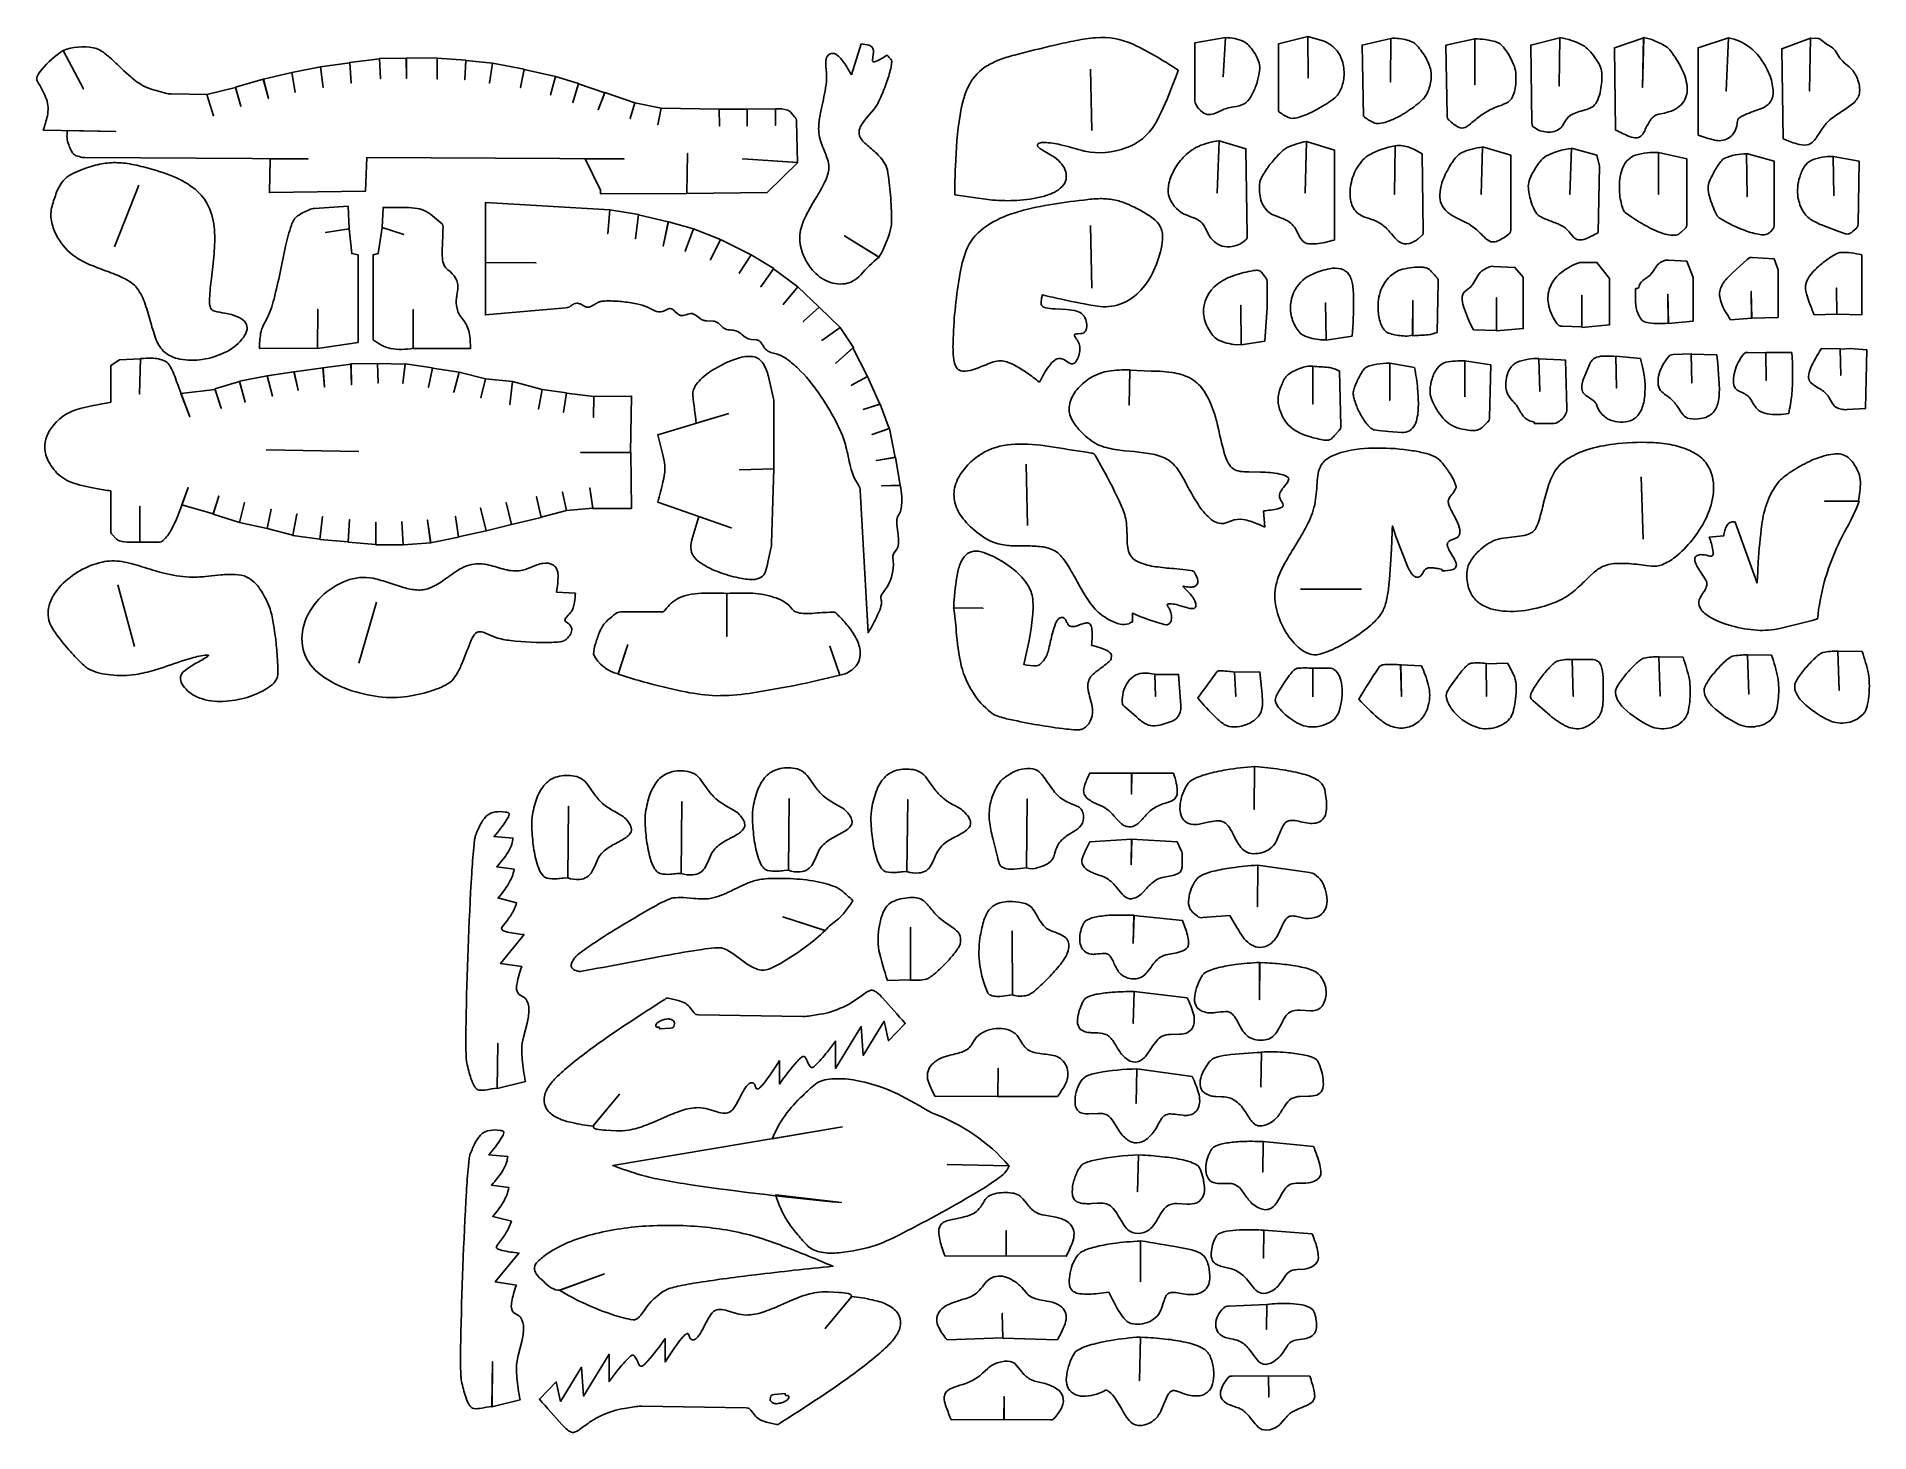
# Model space of a CAD drawing. Header units: millimetres. Extents: x 0.8 to 21.2, y 0.7 to 16.2.
import ezdxf

# ---------------------------------------------------------------- set-up
doc = ezdxf.new("R2010")
doc.units = ezdxf.units.MM

msp = doc.modelspace()

# ---------------------------------------------------------------- linework, layer by layer
at = {"flags": 128}
for points in [[(1.108011, 16.078989, 0.082372), (0.868, 15.869, 0.073), (0.817, 15.792, 0.181), (0.814, 15.753, 0.049), (0.822, 15.735), (0.833, 15.715, -0.052), (0.92, 15.538, -0.138), (0.931, 15.352, -0.021), (0.886, 15.195), (1.692, 15.181), (1.155358, 15.189444, 0.151103), (1.169, 15.03, 0.026), (1.192, 14.975, 0.069), (1.22, 14.931, 0.133), (1.253, 14.91), (1.287, 14.9, 0.116), (1.348, 14.889), (3.831, 14.875), (3.408977, 14.87653), (3.401, 14.5), (4.469, 14.515), (4.484, 14.889), (7.346, 14.875), (6.914519, 14.874943), (7.082, 14.528), (7.082, 14.486), (8.04318, 14.489817), (8.051644, 14.936309), (8.04318, 14.487701), (8.937, 14.5), (9.27738, 14.834737), (8.666, 14.875), (9.277, 14.834), (9.264, 15.289, 0.089), (9.26, 15.319, 0.089), (9.242, 15.343), (9.209, 15.384, 0.13), (9.166, 15.417, 0.096974), (9.031915, 15.431206), (9.029799, 15.247107), (9.031915, 15.431206), (8.714504, 15.426973), (8.714504, 15.240759), (8.714504, 15.426973), (8.405557, 15.42909), (8.407674, 15.240759), (8.405557, 15.42909), (7.758832, 15.437554), (7.720743, 15.253455), (7.758832, 15.437554), (7.464698, 15.49892), (7.415, 15.323), (7.464698, 15.496804), (7.132474, 15.613188), (7.057, 15.422), (7.130358, 15.611072), (6.837811, 15.711056), (6.776445, 15.501565), (6.837811, 15.713173), (6.583882, 15.791467), (6.528864, 15.586208), (6.583882, 15.789351), (6.234201, 15.869762), (6.193995, 15.668735), (6.234201, 15.871878), (5.884255, 15.939592), (5.848282, 15.717405), (5.884255, 15.939592), (5.585888, 15.969217), (5.573192, 15.75761), (5.585888, 15.971334), (5.266361, 15.996726), (5.267877, 15.761712), (5.266361, 15.998843), (4.92488, 15.99461), (4.926996, 15.770307), (4.922764, 15.996726), (4.626513, 15.990378), (4.634978, 15.766074), (4.626513, 15.988262), (4.293761, 15.948057), (4.309, 15.718), (4.293761, 15.943825), (3.970001, 15.897271), (4, 15.669), (3.970001, 15.899387), (3.651797, 15.836698), (3.685654, 15.616627), (3.651797, 15.836698), (3.334385, 15.762636), (3.389403, 15.54468), (3.332269, 15.762636), (3.022793, 15.671645), (3.08416, 15.460037), (3.022793, 15.669528), (2.705382, 15.589118), (2.78, 15.355), (2.705382, 15.589118), (2.307, 15.597, -0.083), (2.245, 15.606), (2.126, 15.639, -0.047), (2.011, 15.681, -0.059), (1.858, 15.788), (1.783, 15.855), (1.711, 15.924, 0.028), (1.572, 16.046, 0.111), (1.442, 16.112, 0.13705), (1.106424, 16.079782), (1.332844, 15.652335), (1.108011, 16.078989)], [(9.875, 15.808, 0.014), (9.832, 15.884, 0.049), (9.743, 16.006, 0.122), (9.686, 16.046, 0.204), (9.638, 16.042, 0.153), (9.602, 16.009, 0.112), (9.589, 15.961, 0.038), (9.591, 15.902), (9.598, 15.832, -0.055), (9.588, 15.664, -0.01), (9.535, 15.407), (9.52, 15.324, 0.06), (9.512, 15.171, 0.058), (9.535, 15.064), (9.553, 15.014, -0.014), (9.609, 14.872, -0.075), (9.624, 14.778, -0.106), (9.58, 14.621, -0.023), (9.479, 14.438, 0.019), (9.37, 14.245, 0.074), (9.305, 14.056, 0.111), (9.323, 13.853, 0.092), (9.424, 13.658, 0.113), (9.591, 13.52, 0.155), (9.805, 13.486, 0.089), (9.888, 13.514, 0.067), (9.978, 13.583, -0.050974), (10.182729, 13.780535), (9.79972, 14.019652), (10.180084, 13.782122, 0.094167), (10.319, 14.139, 0.038), (10.322, 14.188, 0.024), (10.309, 14.473, 0.028), (10.275, 14.749, 0.054), (10.263, 14.792, 0.089), (10.156, 14.933, 0.007), (10.038, 15.037, -0.042), (9.992, 15.086, -0.092), (9.964, 15.136, -0.127), (9.962, 15.194, -0.095), (9.992, 15.261, -0.03), (10.051, 15.338), (10.122, 15.42, 0.06), (10.191, 15.539, 0.023), (10.262, 15.714, 0.028), (10.312, 15.88, 0.035), (10.322, 15.94, 0.044), (10.323, 15.96, 0.115), (10.319, 15.973, 0.046), (10.271, 16.03, -0.038), (10.163, 15.965), (10.141, 15.957, -0.078), (10.125, 15.954, -0.176), (10.115, 15.957, -0.156), (10.11, 15.965, -0.068), (10.109, 15.978), (10.117, 16.032, 0.044), (10.12, 16.072, 0.148), (10.109, 16.112, 0.168), (10.069, 16.14, 0.05), (9.985, 16.153), (9.875, 15.808)], [(11.025, 14.475, 0.013), (11.444, 14.417, 0.038), (11.716, 14.413, 0.051), (12.007, 14.457, 0.049), (12.129, 14.502, 0.087), (12.219, 14.566, 0.146), (12.263, 14.649, 0.142), (12.25, 14.755, 0.092), (12.198, 14.836, 0.067), (12.109, 14.909), (12.002, 14.971, -0.04), (11.962, 14.998, -0.059), (11.949, 15.011, -0.131), (11.944, 15.023, -0.185), (11.948, 15.04, -0.142), (11.963, 15.051, -0.098), (12.02, 15.058, -0.046), (12.199, 15.032, -0.015), (12.464, 14.961, 0.012), (12.472, 14.959, 0.139), (12.929, 14.996, 0.17), (13.25, 15.256, 0.034), (13.426, 15.637, 0.01), (13.511, 15.863, 0.007), (13.325, 15.977, 0.025), (13, 16.153, 0.127), (12.592, 16.222, 0.032), (12.375, 16.192, 0.01), (12.139, 16.14, 0.009), (11.688, 16.03, 0.024), (11.519, 15.975, 0.045), (11.383, 15.909, 0.135), (11.191, 15.709, 0.051), (11.128, 15.558, 0.032), (11.083, 15.362, 0.029), (11.032, 14.793, 0.009), (11.025, 14.475)], [(13.708, 15.478, 0.101), (13.78, 15.393, 0.156), (13.851, 15.368, 0.097), (13.926, 15.384), (13.965, 15.401), (14.005, 15.42, -0.056), (14.064, 15.441), (14.129, 15.454, 0.081), (14.245, 15.487, 0.123), (14.318, 15.565, 0.052), (14.373, 15.684, 0.036), (14.407, 15.809, 0.056), (14.417, 15.903, 0.082), (14.397, 15.979, 0.046), (14.353, 16.063, 0.048), (14.295, 16.136, 0.092), (14.236, 16.181, 0.098578), (14.037688, 16.224072), (14.010179, 15.788161), (14.037688, 16.224072), (13.695, 16.167), (13.695, 15.532, 0.061), (13.697, 15.502, 0.075), (13.708, 15.478)], [(14.625, 15.403, 0.047), (14.736, 15.334, 0.119), (14.793, 15.326, 0.055), (14.865, 15.341, 0.048), (15.031, 15.412, 0.026), (15.184, 15.504, 0.045), (15.271, 15.572, 0.109), (15.334, 15.688, 0.082), (15.355, 15.843, 0.096), (15.32, 16.004, 0.129), (15.217, 16.136, 0.04558), (15.124292, 16.188099), (14.950774, 16.234652), (14.955006, 15.775464), (14.950774, 16.234652), (14.625, 16.153), (14.625, 15.403)], [(15.57, 15.348, 0.046), (15.681, 15.278, 0.119), (15.746, 15.269, 0.059), (15.827, 15.286, 0.055), (16.01, 15.372, 0.037), (16.174, 15.486, 0.027), (16.232, 15.538, 0.065), (16.265, 15.578, 0.076), (16.318, 15.722, 0.096), (16.319, 15.859, 0.082), (16.268, 15.994, 0.052), (16.167, 16.133, 0.084), (16.126, 16.168, 0.067), (16.056, 16.195, 0.093773), (15.876556, 16.215608), (15.870208, 15.731027), (15.876556, 16.213492), (15.556, 16.14), (15.57, 15.348)], [(16.524, 15.305, 0.079), (16.629, 15.226, 0.227), (16.702, 15.225, 0.068), (16.778, 15.279, -0.027), (16.891, 15.367, -0.058), (17.045, 15.449, 0.021), (17.157, 15.494, 0.168), (17.23, 15.564, 0.096), (17.265, 15.723, 0.04), (17.265, 15.834, 0.07), (17.241, 15.925, 0.038), (17.19, 16.028, 0.042), (17.128, 16.117, 0.038), (17.098, 16.149, 0.077), (17.07, 16.167, 0.064), (16.925, 16.202, 0.024846), (16.808687, 16.211376), (16.808687, 15.699286), (16.808687, 16.209259), (16.487, 16.14), (16.5, 15.358, 0.1), (16.504, 15.328, 0.1), (16.524, 15.305)], [(17.467, 15.226, 0.15), (17.615, 15.173, 0.198), (17.761, 15.215, 0.059), (17.784, 15.242), (17.804, 15.275, -0.066), (17.851, 15.341, -0.092), (17.914, 15.381, -0.033), (17.99, 15.406), (18.064, 15.428, 0.077), (18.126, 15.459, 0.127), (18.177, 15.532, 0.052), (18.208, 15.638, 0.06), (18.223, 15.834, 0.085), (18.199, 15.912, 0.042), (18.146, 16.002, 0.041), (18.078, 16.085, 0.074), (18.009, 16.14, 0.088592), (17.755366, 16.224072), (17.749017, 15.686589), (17.755366, 16.221956), (17.432, 16.14), (17.445, 15.275), (17.446, 15.257, 0.077), (17.449, 15.246, 0.085), (17.456, 15.236, 0.031), (17.467, 15.226)], [(18.376, 15.195, 0.027), (18.529, 15.125, 0.114), (18.616, 15.11, 0.198), (18.668, 15.139, 0.056), (18.699, 15.188, -0.031), (18.762, 15.306, -0.093), (18.804, 15.35, -0.097), (18.879, 15.377), (18.921, 15.385), (18.965, 15.397, 0.075), (19.069, 15.447, 0.096), (19.134, 15.514, 0.173), (19.17, 15.685, 0.088), (19.109, 15.882, 0.049), (18.987, 16.076, 0.09), (18.94, 16.122, 0.041), (18.808, 16.189, 0.089643), (18.685645, 16.224072), (18.675065, 15.669661), (18.687761, 16.221956), (18.362, 16.112), (18.376, 15.195)], [(19.293, 15.139, 0.017), (19.474, 15.084, 0.193), (19.625, 15.101, 0.209), (19.723, 15.24), (19.728, 15.277, -0.093), (19.735, 15.309, -0.109), (19.756, 15.334, -0.052), (19.79, 15.355, -0.032), (19.884, 15.393), (19.987, 15.431, 0.074), (20.071, 15.478, 0.214), (20.127, 15.613, 0.095), (20.093, 15.796, 0.065), (19.996, 15.98, 0.085), (19.864, 16.117, 0.115751), (19.630208, 16.221956), (19.606931, 15.629455), (19.630208, 16.21984), (19.293, 16.112), (19.293, 15.139)], [(20.238, 15.098, 0.024), (20.391, 15.042, 0.112), (20.505, 15.03, 0.167), (20.577, 15.07, 0.043), (20.615, 15.119), (20.653, 15.178, -0.067), (20.743, 15.294, -0.043), (20.887, 15.4, 0.032), (21.011, 15.486, 0.154), (21.084, 15.589, 0.087), (21.09, 15.66, 0.061), (21.071, 15.751, 0.109), (21.006, 15.865), (20.973, 15.897), (20.937, 15.929, -0.049), (20.87, 15.997), (20.828, 16.063, 0.105), (20.775, 16.12, 0.038), (20.732, 16.144), (20.654, 16.204, 0.061), (20.654, 16.206, 0.112), (20.654, 16.207), (20.653, 16.208, 0.054), (20.651, 16.209, 0.037), (20.631, 16.214), (20.543029, 16.217724), (20.532449, 15.631571), (20.545145, 16.217724), (20.224, 16.098), (20.238, 15.098)], [(13.964154, 15.075044, 0.07904), (13.736, 15.014, 0.091), (13.582, 14.907, 0.069), (13.47, 14.76, 0.071), (13.407, 14.604, 0.116), (13.403, 14.473, 0.21), (13.575, 14.261, 0.025), (13.673, 14.222, -0.087), (13.76, 14.175, -0.091), (13.814, 14.101), (13.859, 14.016, 0.219), (14.025, 13.899, 0.206), (14.243, 13.958, 0.078), (14.268, 13.982, 0.116), (14.276, 13.998, 0.051), (14.278, 14.027), (14.264, 14.987), (13.964154, 15.07716), (13.942993, 14.495239), (13.964154, 15.075044)], [(15.25, 13.972), (15.25, 14.973), (14.938606, 15.068695), (14.921678, 14.495239), (14.93649, 15.068695, 0.058458), (14.723, 15, 0.078), (14.64, 14.935, 0.03), (14.542, 14.825, 0.031), (14.459, 14.705, 0.028), (14.431, 14.653, 0.063), (14.417, 14.611, 0.094), (14.425, 14.44, 0.176), (14.521, 14.278, 0.057), (14.578, 14.247), (14.642, 14.222, -0.09), (14.761, 14.161, -0.082), (14.813, 14.095), (14.85, 14.024, 0.078), (14.892, 13.963, 0.16), (14.959, 13.931, 0.061), (15.046, 13.931, 0.025), (15.141, 13.946, 0.019), (15.25, 13.972)], [(15.923639, 15.01791, 0.091241), (15.644, 14.925, 0.123), (15.504, 14.783, 0.09), (15.431, 14.591, 0.102), (15.432, 14.4, 0.179), (15.514, 14.264, 0.058), (15.575, 14.231), (15.644, 14.206, -0.072), (15.775, 14.146, -0.061), (15.863, 14.061, 0.026), (15.938, 13.977, 0.154), (16.023, 13.93, 0.173), (16.14, 13.958, 0.041), (16.178, 13.985), (16.214, 14.016), (16.226, 14.028, 0.08), (16.233, 14.039, 0.08), (16.236, 14.051), (16.236, 14.068), (16.223, 14.931, 0.051), (16.084, 15, 0.128489), (15.923639, 15.020026), (15.915175, 14.480427), (15.923639, 15.01791)], [(17.209, 14.096), (17.209, 14.917), (16.893594, 15.007329), (16.880898, 14.478311), (16.893594, 15.005213, 0.073946), (16.667, 14.945, 0.102), (16.595, 14.885, 0.044), (16.529, 14.791, 0.052), (16.443, 14.605, 0.072), (16.42, 14.476, 0.106), (16.438, 14.372, 0.106), (16.498, 14.288, 0.071), (16.597, 14.222), (16.693, 14.176, -0.054), (16.789, 14.119, -0.028), (16.895, 14.023, 0.07), (16.969, 13.961, 0.212), (17.05, 13.956, 0.082), (17.175, 14.028, 0.075), (17.199, 14.051, 0.113), (17.208, 14.068, 0.05), (17.209, 14.096)], [(18.182, 14.056), (18.196, 14.792), (18.168, 14.917), (17.884975, 14.992517), (17.868047, 14.478311), (17.884975, 14.990401, 0.090922), (17.598, 14.903, 0.092), (17.536, 14.846, 0.039), (17.472, 14.753, 0.04), (17.422, 14.651, 0.094), (17.404, 14.57, 0.054), (17.434, 14.406, 0.044), (17.468, 14.316, 0.098), (17.515, 14.25, 0.069), (17.581, 14.211, 0.009), (17.706, 14.162, -0.066), (17.817, 14.105, -0.063), (17.868, 14.05), (17.889, 14.024), (17.909, 14.001, 0.163), (17.959, 13.974, 0.126), (18.043, 13.986, 0.04), (18.182, 14.056)], [(19.168, 14.152), (19.168, 14.875), (18.853079, 14.945963), (18.853079, 14.478311), (18.854137, 14.945963, 0.076908), (18.598, 14.917, 0.204), (18.463, 14.793, 0.101), (18.418, 14.599, 0.06), (18.432, 14.406, 0.035), (18.451, 14.333, 0.075), (18.473, 14.287, 0.044), (18.482, 14.279), (18.557, 14.225, 0.025), (18.729, 14.121, 0.052), (18.925, 14.038, 0.063), (19.01, 14.024, 0.135), (19.077, 14.038, 0.055), (19.112, 14.065), (19.146, 14.098, 0.098), (19.164, 14.122, 0.098), (19.168, 14.152)], [(20.141, 14.143), (20.141, 14.848), (19.832028, 14.933267), (19.838376, 14.455034), (19.832028, 14.931151, 0.065946), (19.706, 14.918, 0.067), (19.576, 14.875, 0.077), (19.557, 14.858, 0.055), (19.477, 14.74, 0.025), (19.429, 14.644, 0.064), (19.404, 14.57, 0.08), (19.413, 14.483, 0.031), (19.445, 14.378, 0.023), (19.484, 14.284, 0.053), (19.515, 14.229, 0.049), (19.526, 14.22), (19.545, 14.207, 0.042), (19.766, 14.097, 0.044), (19.944, 14.039, 0.054), (20.018, 14.03, 0.13), (20.071, 14.042, 0.06), (20.097, 14.063), (20.12, 14.088, 0.09), (20.137, 14.113, 0.09), (20.141, 14.143)], [(21.072, 14.15), (21.085, 14.848), (20.796958, 14.901526), (20.803306, 14.465614), (20.794842, 14.89941, 0.10841), (20.557, 14.861, 0.139), (20.474, 14.786, 0.075), (20.423, 14.672, 0.112), (20.404, 14.445, 0.089), (20.462, 14.289, 0.112), (20.555, 14.196, 0.05), (20.686, 14.133), (20.859, 14.067), (20.921, 14.043, 0.154), (20.974, 14.042, 0.093), (21.012, 14.065), (21.048, 14.098), (21.06, 14.11, 0.078), (21.068, 14.12, 0.078), (21.071, 14.132), (21.072, 14.15)], [(0.983, 14.347, 0.111), (0.976, 14.186, 0.076), (1.028, 14.033, 0.105), (1.211, 13.806, 0.061), (1.39, 13.704, 0.015), (1.591, 13.625, -0.025), (1.778, 13.548, -0.097), (1.914, 13.453, -0.086), (2.01, 13.283, -0.024), (2.074, 13.077, 0.022), (2.135, 12.88, 0.105), (2.22, 12.736, 0.144), (2.406, 12.647, 0.084), (2.654, 12.643, 0.077), (2.903, 12.719, 0.111), (3.095, 12.867, 0.09), (3.147, 12.957, 0.179), (3.146, 13.032, 0.152), (3.09, 13.094, 0.071), (2.978, 13.142, 0.03), (2.905, 13.159, -0.029), (2.793, 13.18, -0.112), (2.756, 13.2, -0.107), (2.745, 13.218, -0.055), (2.738, 13.244, -0.046), (2.735, 13.321, -0.021), (2.756, 13.545), (2.772, 13.678), (2.785, 13.817, 0.04), (2.789, 14.084, 0.093), (2.723, 14.346, 0.108), (2.575, 14.536, 0.073), (2.343, 14.673, 0.035), (2.025, 14.778, 0.029), (1.823, 14.822, 0.049), (1.644, 14.832, 0.051), (1.467, 14.804, 0.034), (1.268, 14.736, 0.056), (1.164, 14.682, 0.086), (1.09, 14.609, 0.062), (1.034, 14.503, 0.026), (0.983, 14.347)], [(3.289, 12.764), (3.93588, 12.768259), (3.937996, 13.199938), (3.93588, 12.764026), (4.387, 12.833), (4.387, 13.806), (4.317, 13.82), (4.287677, 14.097947), (4.026, 14.057), (4.289793, 14.097947), (4.276, 14.347), (3.904, 14.322, 0.115), (3.844, 14.307, 0.062), (3.714, 14.24, 0.143), (3.646, 14.137, 0.034), (3.58, 13.902), (3.519, 13.61, -0.015), (3.452, 13.319, -0.052), (3.368, 13.086), (3.332, 13.019, 0.069), (3.303, 12.93, 0.033), (3.289, 12.764)], [(4.554, 12.861, 0.096), (4.748, 12.764, 0.090884), (5.001323, 12.768259), (5.001323, 13.197822), (5.001323, 12.766142), (5.637, 12.764, 0.047), (5.623, 12.944, 0.116), (5.558, 13.082), (5.522, 13.13, -0.08), (5.496, 13.178, -0.091), (5.48, 13.307, -0.027), (5.486, 13.357), (5.494, 13.403, 0.103), (5.494, 13.492, 0.121), (5.435, 13.596), (5.41, 13.62), (5.386, 13.641, -0.099), (5.345, 13.69, -0.091), (5.325, 13.773, -0.031), (5.323, 13.881, 0.011), (5.332, 14.113), (5.331, 14.13, 0.079), (5.328, 14.142, 0.079), (5.321, 14.152), (5.308, 14.164), (5.215, 14.242, 0.054), (5.137, 14.294, 0.071), (5.046, 14.322, 0.038), (4.915, 14.334, 0.008), (4.665, 14.334), (4.653758, 14.110643), (4.89499, 14.032348), (4.653758, 14.110643), (4.609, 13.82), (4.554, 13.806), (4.554, 12.861)], [(6.753, 13.238, -0.04), (6.788, 13.26, -0.108), (6.821, 13.268, -0.099), (6.859, 13.26, -0.044), (6.91, 13.233, 0.163), (6.946, 13.224, 0.091), (6.984, 13.235), (7.061, 13.279, -0.074), (7.102, 13.29, -0.029), (7.163, 13.294, -0.029), (7.321, 13.286, -0.026), (7.485, 13.262, -0.058), (7.608, 13.224), (7.688, 13.184, 0.164), (7.773, 13.176, 0.047), (7.797, 13.185, -0.022), (7.84, 13.206, -0.1), (7.86, 13.209, -0.14), (7.888, 13.198, -0.036), (7.915, 13.174), (7.943, 13.149, 0.102), (7.973, 13.133, 0.109), (8.004, 13.132, 0.009), (8.071, 13.151, -0.093), (8.103, 13.153, -0.095), (8.133, 13.141, -0.013), (8.192, 13.098, 0.062), (8.225, 13.081, 0.063), (8.263, 13.073), (8.341, 13.069, -0.08), (8.376, 13.059, -0.069), (8.401, 13.042), (8.423, 13.02, 0.091), (8.47, 12.982, 0.092), (8.528, 12.971, -0.068), (8.591, 12.961, -0.082), (8.661, 12.917), (8.694, 12.891, 0.066), (8.73, 12.872, 0.055), (8.761, 12.866), (8.821, 12.861, -0.088), (8.846, 12.852, -0.092), (8.867, 12.834, -0.034), (8.884, 12.808, 0.056), (8.919, 12.757, 0.122), (8.979, 12.722), (9.052, 12.701, -0.073), (9.164, 12.642, -0.041), (9.282, 12.543, -0.045), (9.512, 12.266, -0.033), (9.701, 11.955, -0.053), (9.808, 11.697, -0.011), (9.857, 11.481, 0.103), (9.955, 11.243, -0.065), (9.969, 11.215, -0.065), (9.973, 11.185), (10.061, 9.603, 0.033), (10.18, 9.831, 0.061), (10.209, 9.921, 0.103), (10.206, 9.968), (10.201, 9.985, -0.087), (10.201, 10.001, -0.094), (10.21, 10.025), (10.254, 10.086), (10.279, 10.124, 0.139), (10.341, 10.397, -0.063), (10.336, 10.459, -0.085), (10.344, 10.481), (10.376, 10.527, 0.053), (10.39, 10.555, 0.09), (10.399, 10.632, 0.027), (10.391, 10.722), (10.381, 10.808, -0.081), (10.383, 10.877, -0.063), (10.393, 10.9), (10.406, 10.922, 0.098), (10.43, 10.986, 0.046), (10.435, 11.117, 0.061403), (10.417481, 11.242834), (10.210106, 11.236485), (10.416026, 11.242305), (10.364579, 11.555748), (10.152972, 11.517659), (10.360347, 11.553632), (10.296865, 11.875275), (10.104302, 11.809677), (10.294749, 11.873159), (10.193177, 12.145868), (10.006963, 12.086618), (10.191061, 12.145868), (10.053516, 12.454551), (9.875766, 12.355095), (10.053516, 12.452434), (9.892166, 12.771962), (9.701, 12.602), (9.898514, 12.776194), (9.750389, 12.998117), (9.547246, 12.854224), (9.748273, 12.998117), (9.515505, 13.224537), (9.33987, 13.063715), (9.515505, 13.224537), (9.279827, 13.449767), (9.116, 13.256), (9.279827, 13.449767), (9.008969, 13.651323), (8.866515, 13.451157), (9.011085, 13.653439), (8.759273, 13.807912), (8.627, 13.602), (8.759273, 13.807912), (8.420172, 13.97905), (8.305904, 13.750514), (8.418056, 13.97905), (8.119689, 14.095434), (8.027, 13.847), (8.119689, 14.09755), (7.839838, 14.175845), (7.782704, 13.904987), (7.837722, 14.175845), (7.505499, 14.252023), (7.473, 13.986), (7.505499, 14.254139), (7.185971, 14.307041), (7.164811, 14.042532), (7.185971, 14.307041), (5.804, 14.389), (5.806291, 13.721947), (6.364934, 13.717715), (5.806291, 13.721947), (5.804, 13.139), (6.698, 13.219, 0.061), (6.728, 13.224, 0.068), (6.753, 13.238)], [(11.966, 12.389, -0.024), (12.028, 12.5, -0.035), (12.088, 12.587, -0.098), (12.154, 12.645, -0.152), (12.202, 12.653, -0.099), (12.247, 12.637), (12.293, 12.607, 0.054), (12.315, 12.596, 0.127), (12.335, 12.593, 0.124), (12.356, 12.603, 0.073), (12.375, 12.623, 0.078), (12.404, 12.685, 0.061), (12.416, 12.756, 0.103), (12.409, 12.817, 0.04), (12.393, 12.847, -0.018), (12.36, 12.9, -0.054), (12.356, 12.91, -0.134), (12.356, 12.917, -0.188), (12.361, 12.923, -0.083), (12.369, 12.926, -0.038), (12.395, 12.928), (12.426, 12.93, 0.083), (12.455, 12.937, 0.144), (12.478, 12.959, 0.093), (12.49, 12.992, 0.102), (12.486, 13.069, 0.281), (12.383, 13.181, 0.052), (12.268, 13.198), (12.14, 13.205, -0.051), (12.034, 13.219, -0.095), (12, 13.235, -0.204), (11.986, 13.259, -0.075), (11.991, 13.325), (12, 13.361, 0.004), (12.226, 13.31, 0.017), (12.611, 13.236, 0.244), (13.072, 13.39, 0.081), (13.224, 13.604, 0.059), (13.32, 13.875, 0.065), (13.337, 14.018, 0.12), (13.309, 14.124, 0.099), (13.233, 14.21, 0.041), (13.106, 14.292, 0.029), (12.938, 14.375, 0.052), (12.792, 14.42, 0.051), (12.641, 14.432, 0.027), (12.458, 14.417, 0.011), (12.073, 14.363, 0.035), (11.696, 14.276, 0.073), (11.377, 14.127, 0.132), (11.166, 13.889, 0.058), (11.085, 13.609, 0.022), (11.032, 13.234, 0.018), (11.007, 12.875, 0.04), (11.013, 12.639, 0.079), (11.035, 12.566, 0.16), (11.076, 12.524, 0.136), (11.144, 12.513, 0.063), (11.245, 12.535, 0.007), (11.415, 12.602, -0.045), (11.495, 12.625, -0.097), (11.569, 12.625, -0.066), (11.699, 12.573, -0.028), (11.828, 12.494, -0.023), (11.966, 12.389)], [(16.118053, 12.911358), (16.120169, 13.298599), (16.115937, 12.907126, 0.005343), (16.292, 12.917, 0.056), (16.39, 12.944), (16.403, 13.502, 0.092), (16.4, 13.532, 0.092), (16.383, 13.557, 0.059), (16.292, 13.653, 0.093), (16.264, 13.664, 0.041), (16.222, 13.67, 0.043), (16.115, 13.666, 0.039), (16.004, 13.646, 0.081), (15.923, 13.611, 0.153), (15.764, 13.417, 0.094), (15.734, 13.197, 0.081), (15.762, 13.048, 0.06), (15.793, 12.984, 0.123), (15.834, 12.944, 0.084), (15.975, 12.908, 0.025), (16.056, 12.903), (16.118053, 12.911358)], [(16.793, 12.972), (17.0523, 12.966376), (17.0523, 13.330341), (17.050184, 12.962144), (17.348, 12.986), (17.348, 13.56), (17.256, 13.667), (17.018, 13.679, 0.062), (16.987, 13.678, 0.062), (16.959, 13.667, 0.073), (16.883, 13.625, 0.079), (16.832, 13.556), (16.788, 13.482, -0.059), (16.749, 13.439, 0.066), (16.681, 13.377, 0.132), (16.667, 13.333, 0.08), (16.684, 13.232, 0.026), (16.728, 13.112, 0.018), (16.793, 12.972)], [(17.782, 13.012), (18.001095, 13.004465), (17.998979, 13.357849), (18.001095, 13.000233), (18.307, 13.028), (18.307, 13.542), (18.168, 13.722), (18.005, 13.722, 0.134), (17.944, 13.71, 0.085), (17.752, 13.594, 0.121), (17.644, 13.442, 0.133), (17.628, 13.262, 0.102), (17.709, 13.062, 0.059), (17.736, 13.029, 0.11), (17.754, 13.016, 0.066), (17.782, 13.012)], [(18.598, 13.431, 0.006), (18.598, 13.278, 0.109), (18.634, 13.133, 0.075), (18.669, 13.081, 0.144), (18.71, 13.056, 0.067911), (18.963115, 13.046787), (18.956767, 13.36843), (18.960999, 13.044671), (19.238, 13.069), (19.238, 13.556), (19.168, 13.736), (18.963, 13.748, 0.058), (18.933, 13.748, 0.064), (18.905, 13.738, 0.069), (18.855, 13.708, 0.076), (18.808, 13.647, -0.062), (18.759, 13.582, -0.039), (18.727, 13.556), (18.693, 13.533, 0.151), (18.641, 13.475, -0.016), (18.632, 13.447, -0.101), (18.624, 13.436, -0.153), (18.612, 13.431), (18.598, 13.431)], [(19.654, 13.083), (19.890749, 13.103921), (19.884401, 13.400171), (19.888633, 13.101805), (20.182, 13.111), (20.182, 13.639), (20.141, 13.764), (19.894, 13.776), (19.876, 13.777, 0.075), (19.864, 13.774, 0.075), (19.853, 13.768), (19.84, 13.756), (19.673, 13.602, 0.066), (19.564, 13.479, 0.17), (19.533, 13.349, 0.104), (19.599, 13.172, 0.016), (19.654, 13.083)], [(20.585, 13.139), (20.837428, 13.147565), (20.833196, 13.437467), (20.837428, 13.145449), (21.113, 13.139), (21.113, 13.806, 0.081), (20.877, 13.833, 0.074), (20.84, 13.823, 0.033), (20.794, 13.798, 0.034), (20.685, 13.721, 0.031), (20.582, 13.628, 0.066), (20.516, 13.542, 0.137), (20.487, 13.44, 0.058), (20.498, 13.373, 0.026), (20.529, 13.278, 0.008), (20.585, 13.139)], [(14.21147, 12.809786), (14.205122, 13.243581), (14.21147, 12.805554), (14.473, 12.847), (14.5, 13.222), (14.5, 13.497, 0.079), (14.497, 13.527, 0.079), (14.482, 13.553), (14.446, 13.601, 0.103), (14.417, 13.628, 0.132), (14.38, 13.635, 0.039), (14.318, 13.626, 0.042), (14.115, 13.571, 0.074), (13.946, 13.481, 0.253), (13.792, 13.153, 0.11), (13.846, 12.984, 0.049), (13.897, 12.908, 0.097), (13.952, 12.861, 0.072), (14.153, 12.805), (14.21147, 12.809786)], [(15.154181, 12.862688), (15.147833, 13.27109), (15.154181, 12.858456), (15.445, 12.903, 0.02), (15.461, 13.305, 0.031), (15.452, 13.465, 0.116), (15.409, 13.588, 0.177), (15.323, 13.65, 0.113), (15.192, 13.652, 0.053), (15.014, 13.597, 0.177), (14.808, 13.414, 0.163), (14.764, 13.153, 0.083), (14.814, 13.011, 0.055), (14.857, 12.949, 0.098), (14.908, 12.908, 0.072), (15.098, 12.861), (15.154181, 12.862688)], [(1.636, 11.18), (1.636, 10.739), (1.637, 10.722, 0.075), (1.64, 10.709, 0.075), (1.647, 10.699), (1.659, 10.686), (1.691, 10.652, 0.112), (1.734, 10.624, 0.075), (1.846, 10.609, 0.010287), (1.959863, 10.611714), (1.959863, 11.009536), (1.959863, 10.611714), (2.165, 10.611, 0.087), (2.195, 10.614, 0.091), (2.22, 10.63, 0.083), (2.305, 10.74, 0.034), (2.374, 10.886), (2.433, 11.041), (2.495759, 11.216912), (2.425928, 11.026465), (2.773493, 10.927009), (2.837, 11.123), (2.773493, 10.922777), (3.069744, 10.82967), (3.124, 11.051), (3.069744, 10.82967), (3.374988, 10.761956), (3.418896, 10.975679), (3.374988, 10.761956), (3.662774, 10.687893), (3.706682, 10.922777), (3.660658, 10.683661), (3.963256, 10.643456), (3.992881, 10.895268), (3.963256, 10.641339), (4.275113, 10.61383), (4.29, 10.861), (4.275113, 10.611714), (4.58406, 10.584205), (4.586176, 10.831786), (4.58406, 10.582089), (4.887187, 10.582089), (4.875, 10.838), (4.887187, 10.579973), (5.196134, 10.601134), (5.158045, 10.855063), (5.194018, 10.601134), (5.503494, 10.666732), (5.469637, 10.897384), (5.503494, 10.668848), (5.81297, 10.736563), (5.749487, 10.990492), (5.81297, 10.734447), (6.092291, 10.806393), (6.033041, 11.049742), (6.092291, 10.806393), (6.422399, 10.884688), (6.372, 11.116), (6.422399, 10.886804), (6.706482, 10.961396), (6.661, 11.167), (6.706482, 10.961396), (6.997178, 10.988905), (6.965437, 11.213209), (6.997178, 10.984672), (7.429, 10.986), (7.422509, 11.609443), (6.863865, 11.609443), (7.418277, 11.609443), (7.429, 12.236), (7.010932, 12.229982), (7.007758, 11.99933), (7.010932, 12.229982), (6.704102, 12.26913), (6.673418, 12.055406), (6.704102, 12.270188), (6.434038, 12.307483), (6.395155, 12.091379), (6.434038, 12.307483), (6.106707, 12.396358), (6.077, 12.14), (6.106707, 12.396358), (5.803844, 12.4281), (5.754, 12.216), (5.803844, 12.4281), (5.511561, 12.500575), (5.452, 12.278), (5.511561, 12.502691), (5.213195, 12.547129), (5.169698, 12.334547), (5.213195, 12.549245), (4.912712, 12.593682), (4.885203, 12.377843), (4.910596, 12.591566), (4.604823, 12.597915), (4.609056, 12.382075), (4.604823, 12.597915), (4.306457, 12.593682), (4.315, 12.361), (4.308573, 12.591566), (3.995394, 12.551361), (4.014439, 12.335521), (3.99751, 12.549245), (3.675338, 12.506923), (3.719775, 12.299548), (3.673222, 12.504807), (3.376971, 12.462486), (3.434105, 12.236066), (3.376971, 12.46037), (3.069347, 12.40112), (3.13, 12.167), (3.069347, 12.399004), (2.794257, 12.314361), (2.864912, 12.100689), (2.796374, 12.310128), (2.417067, 12.265691), (2.514407, 12.005414), (2.388, 12.342, 0.026), (2.319, 12.522, 0.045), (2.281, 12.587, 0.116), (2.242, 12.625, 0.107), (2.092, 12.656, 0.014472), (1.968195, 12.653462), (1.957615, 12.257756), (1.968195, 12.651345), (1.734, 12.639), (1.636, 12.574), (1.636, 12.166, 0.026), (1.247, 12.083, 0.159), (0.979, 11.885, 0.097), (0.91, 11.738, 0.134), (0.914, 11.583, 0.107), (1.02, 11.399, 0.119), (1.192, 11.277, 0.039), (1.472, 11.207, 0.011), (1.636, 11.18)], [(8.513, 12.041), (7.721, 11.805, -0.007), (7.78, 11.565, -0.056), (7.8, 11.423, -0.058), (7.779, 11.282, -0.008), (7.721, 11.055), (8.538, 10.768), (8.177352, 10.895136, 0.009025), (8.091, 10.597, 0.109), (8.096, 10.499, 0.116), (8.133, 10.435, 0.061), (8.203, 10.375, 0.058), (8.403, 10.276, 0.036), (8.619, 10.213, 0.06), (8.777, 10.194, 0.131), (8.871, 10.219, 0.16), (8.919, 10.283, 0.044), (8.947, 10.388), (8.978, 10.538, 0.068), (8.986, 10.6), (9.011085, 11.425742), (8.632308, 11.415161), (9.013201, 11.425742), (9.013, 12.163, 0.077), (9.006, 12.225), (8.957, 12.435, 0.067), (8.9, 12.586, 0.183), (8.808, 12.667, 0.084), (8.74, 12.677, 0.055), (8.652, 12.667, 0.077), (8.316, 12.515, 0.078), (8.163, 12.383, 0.08), (8.119, 12.309, 0.116628), (8.109638, 12.244927, -0.005964), (8.147727, 11.933864), (8.513, 12.041)], [(17.473, 11.94), (17.473, 11.93), (17.678, 11.93, 0.072), (17.709, 11.933, 0.072), (17.736, 11.947, 0.06), (17.79, 11.988, 0.086), (17.822, 12.042, 0.059), (17.832, 12.07, 0.054), (17.834, 12.1), (17.819112, 12.633623), (17.765, 12.639), (17.520746, 12.650552), (17.533442, 12.288703), (17.520746, 12.652668, 0.051099), (17.404, 12.645, 0.065), (17.279, 12.611, 0.141), (17.202, 12.542, 0.094), (17.161, 12.441, 0.08), (17.156, 12.332, 0.108), (17.185, 12.24), (17.207, 12.21), (17.233, 12.18, -0.04), (17.284, 12.116, 0.023), (17.348, 12.012, 0.172), (17.447, 11.951, -0.031), (17.469, 11.945, -0.043), (17.471, 11.943, -0.08), (17.472, 11.942, -0.176), (17.473, 11.94)], [(18.654, 12.653), (18.37855, 12.680177), (18.384898, 12.326792), (18.37855, 12.675945, 0.031693), (18.263, 12.681, 0.073), (18.163, 12.667, 0.171), (18.103, 12.619, 0.041), (18.085, 12.586), (18.071, 12.55, 0.024), (18.012, 12.408, 0.071), (17.999, 12.335, 0.154), (18.015, 12.273, 0.081), (18.045, 12.243, -0.005), (18.123, 12.189, -0.082), (18.154, 12.156, -0.047), (18.167, 12.13), (18.178, 12.101, 0.219), (18.346, 11.959, 0.184), (18.562, 11.972, 0.157), (18.65, 12.06, 0.087), (18.695, 12.198, 0.085), (18.682, 12.528, 0.008), (18.654, 12.653)], [(19.501, 12.694), (19.217573, 12.703454), (19.221805, 12.38181), (19.217573, 12.70557), (19.014, 12.697, 0.096), (18.984, 12.691, 0.096), (18.962, 12.671, 0.105), (18.86, 12.482, 0.084), (18.848, 12.381, 0.155), (18.876, 12.298, 0.064), (18.936, 12.247, -0.042), (19.002, 12.193, -0.05), (19.078, 12.096, 0.036), (19.128, 12.025, 0.163), (19.195, 11.985, 0.088), (19.321, 11.986, 0.181), (19.46, 12.052, 0.143), (19.52, 12.187, 0.054), (19.528, 12.373), (19.521, 12.48), (19.511, 12.593), (19.501, 12.694)], [(20.335, 12.722), (20.048132, 12.720382), (20.050248, 12.409319), (20.048132, 12.718266), (19.848, 12.722), (19.83, 12.721, 0.079), (19.818, 12.718, 0.079), (19.808, 12.711), (19.796, 12.699, 0.101), (19.702, 12.51, 0.071), (19.686, 12.402, 0.163), (19.71, 12.319, 0.086), (19.735, 12.297), (19.805, 12.263, -0.045), (19.838, 12.243, -0.083), (19.879, 12.199), (19.911, 12.146, 0.16), (20.002, 12.055, 0.076), (20.09, 12.034, 0.033), (20.189, 12.031, 0.026), (20.301, 12.04, 0.025), (20.335, 12.25, 0.042), (20.335, 12.722)], [(20.95, 12.085), (21.155, 12.097), (21.169, 12.75), (20.988, 12.764), (20.873401, 12.758471), (20.879749, 12.466453), (20.873401, 12.760588), (20.664, 12.764, 0.036), (20.543, 12.542, 0.093), (20.522, 12.452, 0.182), (20.543, 12.389, 0.071), (20.582, 12.355), (20.633, 12.324, -0.093), (20.733, 12.245, -0.037), (20.756, 12.209), (20.777, 12.171, 0.128), (20.827, 12.111, 0.063), (20.856, 12.098), (20.888, 12.09, 0.098), (20.95, 12.085)], [(14.473, 10.777), (14.459, 10.958, 0.037), (14.619, 10.982), (14.649, 10.991, 0.062), (14.67, 11.002, 0.293), (14.679, 11.022, 0.093), (14.669, 11.048, -0.056), (14.638, 11.11, -0.178), (14.646, 11.165, -0.055), (14.682, 11.22), (14.721, 11.27, 0.046), (14.735, 11.293, 0.109), (14.739, 11.313, 0.184), (14.732, 11.329, 0.085), (14.712, 11.344, 0.064), (14.64, 11.368, 0.05), (14.424, 11.39), (14.296, 11.391, -0.04), (14.198, 11.398, -0.241), (14.07, 11.486, -0.059), (14.023, 11.601, -0.012), (13.948, 11.911, 0.025), (13.903, 12.069, 0.064), (13.798, 12.29, 0.109), (13.66, 12.425, 0.093), (13.47, 12.493, 0.043), (13.208, 12.514), (12.972509, 12.524645), (12.964044, 12.135288), (12.972509, 12.526761, 0.034708), (12.736, 12.514, 0.161), (12.413, 12.34, 0.102), (12.315, 12.191, 0.159), (12.305, 12.028, 0.082), (12.356, 11.927, 0.043), (12.439, 11.829, 0.081), (12.617, 11.694, 0.064), (12.807, 11.642), (12.913, 11.628), (13.021, 11.617, -0.025), (13.229, 11.588, -0.088), (13.397, 11.527, -0.117), (13.527, 11.386), (13.571, 11.31), (13.62, 11.22, 0.021), (13.731, 11.031, 0.068), (13.86, 10.877, 0.075), (13.93, 10.832, 0.116), (14.004, 10.818, 0.072), (14.051, 10.828), (14.101, 10.847, -0.129), (14.233, 10.862, -0.056), (14.39, 10.814, -0.017), (14.473, 10.777)], [(14.649113, 12.329538, 0.215022), (14.651, 12.057, 0.193), (14.818, 11.849, 0.056), (14.952, 11.79, 0.028), (15.116, 11.749, 0.07), (15.171, 11.744, 0.139), (15.208, 11.757, 0.055), (15.245, 11.793), (15.299, 11.852, 0.096), (15.316, 11.876, 0.096), (15.319, 11.906), (15.306, 12.514, 0.069), (15.181, 12.555, -0.004222), (15.008437, 12.567496), (15.006321, 12.146397), (15.008437, 12.567496, 0.11712), (14.869, 12.545, 0.071), (14.74, 12.48, 0.134), (14.67, 12.383, -0.010499), (14.649113, 12.329538)], [(16.14, 12.555), (15.862273, 12.601882), (15.862273, 12.189248), (15.862273, 12.601882, 0.026673), (15.718, 12.589, 0.079), (15.598, 12.555, 0.085), (15.58, 12.539, 0.062), (15.515, 12.433, 0.02), (15.478, 12.35, 0.043), (15.459, 12.291, 0.074), (15.459, 12.246, 0.038), (15.472, 12.189, 0.045), (15.525, 12.056, 0.047), (15.601, 11.934, 0.041), (15.642, 11.888, 0.078), (15.681, 11.861, 0.047), (15.688, 11.859), (15.739, 11.852), (15.848, 11.841), (15.999, 11.831, 0.027), (16.021, 11.831, 0.146), (16.1, 11.862, 0.136), (16.153, 11.939, 0.079), (16.181, 12.113, 0.03), (16.173, 12.317, 0.022), (16.14, 12.555)], [(16.974, 11.998), (16.987, 12.583), (16.698651, 12.629391), (16.698651, 12.227337), (16.698651, 12.627275, 0.054886), (16.487, 12.611, 0.166), (16.392, 12.544, 0.09), (16.334, 12.428, 0.066), (16.312, 12.302, 0.101), (16.326, 12.203, 0.087), (16.459, 11.986, 0.154), (16.64, 11.875, 0.028), (16.761, 11.853, 0.09), (16.837, 11.857, 0.111), (16.892, 11.887, 0.029), (16.951, 11.945, 0.093), (16.97, 11.969, 0.093), (16.974, 11.998)], [(12.991, 9.721), (13, 9.721), (13, 9.819, 0.021), (13.281, 9.715, 0.046), (13.38, 9.691, 0.207), (13.41, 9.701, 0.139), (13.43, 9.734, 0.167), (13.42, 9.851, 0.042), (13.409, 9.874, -0.023), (13.389, 9.906, -0.089), (13.388, 9.912, -0.167), (13.389, 9.916, -0.141), (13.395, 9.92, -0.058), (13.404, 9.922, -0.047), (13.433, 9.923, -0.046), (13.51, 9.91), (13.588, 9.887, 0.052), (13.659, 9.871, 0.097), (13.686, 9.873, 0.199), (13.702, 9.886, 0.147), (13.706, 9.913, 0.063), (13.695, 9.958, 0.077), (13.663, 10.009, 0.028), (13.619, 10.058, -0.032), (13.569, 10.11, -0.055), (13.566, 10.114, -0.065), (13.565, 10.116, -0.121), (13.565, 10.117, -0.222), (13.567, 10.119, -0.085), (13.57, 10.119, -0.045), (13.58, 10.118, 0.048), (13.655, 10.109, 0.117), (13.693, 10.118, 0.308), (13.728, 10.178, 0.119), (13.696, 10.264), (13.687, 10.279, 0.083), (13.678, 10.287, 0.083), (13.667, 10.292), (13.65, 10.296), (13.56, 10.307), (13.461, 10.316, -0.016), (13.259, 10.337, -0.06), (13.082, 10.383, -0.172), (12.972, 10.472, -0.084), (12.948, 10.549, -0.031), (12.941, 10.644, 0.03), (12.931, 10.847, 0.057), (12.875, 11.019, 0.026), (12.669, 11.428), (12.589, 11.57, 0.03), (12.58, 11.585, 0.088), (12.571, 11.594, 0.088), (12.56, 11.599, 0.03), (12.543, 11.602, -0.004), (12.125, 11.668, 0.041), (11.741, 11.702, 0.103), (11.4, 11.635, 0.13), (11.111, 11.397, 0.112), (11.023, 11.212, 0.13), (11.033, 11.028, 0.098), (11.135, 10.85, 0.062), (11.325, 10.68, 0.083), (11.486, 10.597, 0.06), (11.649, 10.571), (11.735, 10.569), (11.822, 10.568, -0.033), (11.991, 10.559, -0.091), (12.139, 10.513, -0.108), (12.249, 10.401, -0.024), (12.36, 10.219), (12.417, 10.117), (12.476, 10.017, 0.051), (12.603, 9.846, 0.071), (12.757, 9.739, 0.065), (12.864, 9.699, 0.152), (12.96, 9.703, 0.079), (12.978, 9.714, -0.046), (12.986, 9.72, -0.144), (12.991, 9.721)], [(16.445, 10.305), (16.445, 10.291, 0.056), (16.565, 10.305, 0.22), (16.599, 10.335, 0.197), (16.599, 10.384, 0.042), (16.566, 10.45), (16.529, 10.512, -0.073), (16.505, 10.567, -0.233), (16.513, 10.611, -0.109), (16.537, 10.628), (16.6, 10.654, 0.091), (16.626, 10.672, 0.15), (16.642, 10.706, 0.082), (16.641, 10.75, 0.068), (16.606, 10.854), (16.546, 10.966, -0.033), (16.523, 11.015, -0.086), (16.514, 11.058, -0.12), (16.524, 11.099, -0.051), (16.549, 11.136, 0.077), (16.599, 11.21, 0.094), (16.601, 11.221, 0.048), (16.599, 11.237, 0.045), (16.584, 11.279, 0.04), (16.527, 11.383, 0.033), (16.449, 11.488, 0.076), (16.376, 11.555, 0.06), (16.272, 11.595, 0.028), (16.117, 11.628, 0.04), (15.725, 11.657, 0.063), (15.339, 11.612, 0.068), (15.191, 11.552, 0.128), (15.098, 11.463, 0.081), (15.067, 11.375, 0.029), (15.054, 11.268, -0.034), (15.028, 11.027, -0.064), (14.942, 10.796, -0.02), (14.812, 10.57, 0.015), (14.682, 10.35, 0.064), (14.598, 10.138, 0.107), (14.599, 9.883, 0.076), (14.693, 9.635, 0.084), (14.845, 9.443, 0.155), (15.019, 9.356, 0.08), (15.084, 9.364, 0.034), (15.173, 9.393, 0.037), (15.39, 9.501, 0.036), (15.608, 9.651, 0.071), (15.765, 9.81, 0.078), (15.817, 9.924, 0.041), (15.848, 10.083, 0.017), (15.882, 10.531, 0.005), (15.892, 10.789, 0.019), (16.066, 10.332, 0.039), (16.098, 10.273, 0.081), (16.134, 10.232, 0.185), (16.172, 10.219, 0.191), (16.211, 10.24, 0.053), (16.226, 10.262), (16.241, 10.286, -0.197), (16.29, 10.323, -0.071), (16.337, 10.325, -0.03), (16.388, 10.318, -0.024), (16.445, 10.305)], [(16.723, 10.291, 0.086), (16.735, 10.119, 0.107), (16.798, 9.992, 0.099), (16.902, 9.905, 0.072), (17.038, 9.856, 0.087), (17.368, 9.851, 0.06), (17.709, 9.944, 0.072), (17.888, 10.047, 0.028), (18.028, 10.173), (18.085, 10.228), (18.138, 10.277, -0.086), (18.255, 10.348, -0.091), (18.418, 10.374, -0.034), (18.633, 10.361), (18.71, 10.35), (18.775, 10.343, 0.107), (18.893, 10.359, 0.076), (19.037, 10.444, 0.109), (19.373, 10.86, 0.081), (19.46, 11.132, 0.127), (19.432, 11.402, 0.118), (19.334, 11.544, 0.084), (19.18, 11.639, 0.053), (18.987, 11.695, 0.034), (18.773, 11.719, 0.044), (18.352, 11.7, 0.046), (18.057, 11.639, 0.052), (17.862, 11.55, 0.105), (17.71, 11.414, 0.07), (17.626, 11.231, 0.019), (17.568, 11.02, -0.023), (17.517, 10.833, -0.046), (17.487, 10.764, -0.11), (17.45, 10.722, -0.095), (17.359, 10.685, -0.03), (17.248, 10.669), (17.13, 10.655, 0.057), (17.015, 10.624, 0.093), (16.837, 10.495, 0.059), (16.76, 10.396, 0.11), (16.723, 10.291)], [(19.95, 10.152), (19.704, 10.833, 0.05), (19.682, 10.835, 0.138), (19.641, 10.824, 0.125), (19.61, 10.789, 0.051), (19.591, 10.74, 0.037), (19.578, 10.68), (19.418, 10.666, -0.038), (19.458, 10.522), (19.461, 10.494, -0.063), (19.46, 10.472, -0.165), (19.453, 10.46, -0.142), (19.442, 10.455, -0.087), (19.407, 10.458, 0.072), (19.321, 10.472, 0.142), (19.273, 10.455, 0.214), (19.257, 10.424, 0.105), (19.264, 10.381, 0.043), (19.287, 10.332), (19.319, 10.28), (19.379, 10.188), (19.387, 10.171, -0.065), (19.391, 10.157, -0.125), (19.384, 10.108, -0.051), (19.359, 10.06, 0.066), (19.306, 9.967, 0.182), (19.311, 9.887, 0.113), (19.369, 9.815, 0.091), (19.592, 9.701, 0.051), (19.881, 9.637, 0.069), (20.141, 9.638, 0.02), (20.621, 9.756, -0.038), (20.696, 10.166, -0.052), (20.939, 10.759, 0.057876), (21.082893, 11.06667), (20.699883, 11.06667), (21.07866, 11.06667, 0.030961), (21.099, 11.277, 0.14), (21.034, 11.468, 0.064), (20.972, 11.542, 0.104), (20.905, 11.583, 0.086), (20.821, 11.592, 0.049), (20.722, 11.577, 0.053), (20.505, 11.496, 0.038), (20.307, 11.38, 0.067), (20.182, 11.272, 0.077), (20.064, 11.06, 0.055), (20.002, 10.805, 0.018), (19.963, 10.386, 0.005), (19.95, 10.152)], [(2.707, 9.353, -0.066), (2.719, 9.352, -0.102), (2.722, 9.351, -0.207), (2.723, 9.349, -0.15), (2.722, 9.347, -0.064), (2.72, 9.344, -0.047), (2.712, 9.337, -0.013), (2.584, 9.262), (2.53, 9.23, 0.052), (2.442, 9.166, 0.219), (2.411, 9.091, 0.14), (2.441, 9.012, 0.128), (2.595, 8.888, 0.104), (2.85, 8.838, 0.067), (3.122, 8.874, 0.067), (3.352, 8.969, 0.052), (3.434, 9.028, 0.09), (3.484, 9.092, 0.065), (3.49, 9.111, 0.052), (3.495, 9.227, 0.034), (3.444, 9.712, 0.046), (3.401, 9.888, 0.054), (3.296, 10.087, 0.13), (3.151, 10.222, 0.095), (3.019, 10.25, 0.036), (2.862, 10.245), (2.69, 10.227, -0.032), (2.511, 10.222, -0.051), (2.227, 10.265, -0.015), (1.983, 10.337, 0.038), (1.76, 10.393, 0.095), (1.539, 10.388, 0.145), (1.085, 10.13, 0.106), (0.959, 9.93, 0.166), (0.956, 9.716, 0.049), (0.981, 9.663, 0.043), (1.153, 9.433, 0.022), (1.292, 9.282, 0.021), (1.352, 9.227, 0.05), (1.4, 9.194, 0.088), (1.635, 9.133, 0.062), (1.914, 9.138, 0.034), (2.122, 9.187), (2.229, 9.221, -0.009), (2.535, 9.32, -0.053), (2.707, 9.353)], [(11.014082, 9.880346), (11.337841, 9.873998), (11.011966, 9.880346, -0.029131), (11.041, 9.621, 0.035), (11.097, 9.235, 0.091), (11.245, 8.911, 0.094), (11.458, 8.693, 0.047), (11.484, 8.681, 0.036), (11.64, 8.637, 0.026), (12.264, 8.531, 0.019), (12.375, 8.522), (12.413, 8.523, 0.074), (12.435, 8.527, 0.139), (12.515, 8.59, 0.138), (12.555, 8.707, 0.07), (12.548, 8.803), (12.525, 8.898, -0.038), (12.506, 8.988, -0.116), (12.514, 9.068, -0.096), (12.551, 9.127, -0.042), (12.61, 9.179, 0.015), (12.74, 9.279, 0.072), (12.76, 9.3, 0.118), (12.766, 9.322), (12.768, 9.343, 0.133), (12.764, 9.365, 0.101), (12.747, 9.384, 0.045), (12.718, 9.403, 0.038), (12.645, 9.433, 0.024), (12.547, 9.462, 0.022), (12.553, 9.558, 0.034), (12.55, 9.635, 0.037), (12.544, 9.668, 0.077), (12.533, 9.693, 0.231), (12.503, 9.711, 0.097), (12.461, 9.706, -0.012), (12.36, 9.673, -0.106), (12.318, 9.671, -0.198), (12.287, 9.692, -0.047), (12.269, 9.725, 0.049), (12.253, 9.755, 0.197), (12.23, 9.771, 0.15), (12.189, 9.763, 0.088), (12.178, 9.755, 0.05), (12.167, 9.742, 0.048), (12.146, 9.704, 0.034), (12.111, 9.596, 0.014), (12.072, 9.426, -0.087), (12.019, 9.301, -0.073), (11.979, 9.256, -0.136), (11.935, 9.235, -0.078), (11.791, 9.249, 0.038), (11.89, 9.783, 0.061), (11.889, 9.999, 0.104), (11.827, 10.147, 0.064), (11.707, 10.283, 0.084), (11.375, 10.485, 0.097), (11.259, 10.511, 0.154), (11.168, 10.483, 0.124), (11.1, 10.401, 0.066), (11.055, 10.263, 0.026), (11.013, 9.93), (11.014082, 9.880346)], [(6.804, 10.041), (6.596, 10.055, 0.038), (6.612, 10.243, 0.102), (6.597, 10.31, 0.132), (6.561, 10.353, 0.186), (6.443, 10.374, 0.051), (6.379, 10.358), (6.314, 10.333, -0.066), (6.179, 10.291, -0.096), (5.999, 10.312, 0.017), (5.818, 10.36, 0.142), (5.596, 10.347, 0.051), (5.49, 10.292, 0.008), (5.333, 10.183, -0.057), (5.179, 10.097, -0.105), (5.04, 10.078, -0.054), (4.894, 10.106), (4.734, 10.157, 0.025), (4.554, 10.208, 0.142), (4.255, 10.18, 0.104), (3.981, 10.006, 0.11), (3.799, 9.734, 0.151), (3.776, 9.416, 0.156), (3.939, 9.161, 0.085), (4.234, 8.988, 0.058), (4.581, 8.896, 0.064), (4.901, 8.888, 0.043), (5.192, 8.952, 0.034), (5.332, 9.006, 0.083), (5.429, 9.068, 0.066), (5.495, 9.162, 0.028), (5.551, 9.281, -0.007), (5.647, 9.521, -0.086), (5.692, 9.594, -0.225), (5.742, 9.614, -0.08), (5.813, 9.594), (5.921, 9.549, 0.054), (6.081, 9.516, 0.036), (6.542, 9.495, 0.022), (6.627, 9.501, 0.068), (6.679, 9.513, 0.065), (6.709, 9.535, 0.066), (6.746, 9.578, 0.133), (6.765, 9.633, 0.208), (6.741, 9.691, 0.054), (6.719, 9.71), (6.701, 9.722, -0.148), (6.69, 9.736, -0.17), (6.691, 9.757, -0.096), (6.704, 9.777), (6.723, 9.797, 0.083), (6.767, 9.851, 0.083), (6.799, 9.971, 0.024), (6.804, 10.041)], [(7.3868, 9.471415), (7.280996, 9.141307, 0.030549), (8.032, 8.943, 0.036), (8.374, 8.902, 0.04), (8.737, 8.928, 0.02497), (9.745628, 9.130066), (9.635922, 9.451048), (9.745958, 9.129404, 0.105976), (9.859, 9.173, 0.113), (9.944, 9.258, 0.158), (9.972, 9.406, 0.097), (9.92, 9.554, 0.047), (9.824, 9.692, 0.019), (9.715, 9.81), (9.703, 9.822, 0.075), (9.692, 9.829, 0.075), (9.68, 9.832), (9.662, 9.832, 0.009), (9.44, 9.818, -0.028), (9.337, 9.817, -0.084), (9.258, 9.833, -0.114), (9.215, 9.866), (9.178, 9.908, 0.11), (9.017, 9.996, 0.065), (8.777, 10.041, 0.024292), (8.490068, 10.039052), (8.490068, 9.560819), (8.490068, 10.039052, 0.023907), (8.207, 10.041, 0.04), (8.061, 10.023, 0.061), (7.953, 9.986, 0.12), (7.804, 9.857, -0.03), (7.793, 9.844, -0.086), (7.783, 9.837, -0.086), (7.771, 9.833, -0.03), (7.754, 9.833), (7.308, 9.833, 0.082), (7.277, 9.829, 0.081), (7.252, 9.814, 0.024), (7.166, 9.744, 0.062), (7.11, 9.679, 0.052), (7.069, 9.597, 0.017), (7.026, 9.471, 0.077), (7.006, 9.364, 0.221179), (7.280996, 9.143423), (7.3868, 9.471415)], [(21.1183, 9.395224), (20.849083, 9.397359), (20.863895, 8.961448), (20.849083, 9.397359, 0.054871), (20.6823, 9.382224, 0.083), (20.6483, 9.364224, 0.032), (20.6033, 9.329224, 0.031), (20.5013, 9.224224, 0.031), (20.4113, 9.108224, 0.03), (20.3823, 9.058224, 0.077), (20.3683, 9.020224, 0.147), (20.3863, 8.926224, 0.082), (20.4603, 8.825224, 0.08), (20.7533, 8.625224, 0.152), (20.9543, 8.603224, 0.207), (21.1463, 8.720224, 0.086), (21.1783, 8.807224, 0.034), (21.1943, 8.927224, 0.058), (21.1883, 9.145224, 0.027), (21.1183, 9.395224)], [(14.417, 9.166), (14.137408, 9.162732), (14.150104, 8.893991), (14.137408, 9.164848, 0.008306), (13.972, 9.18, 0.174), (13.944, 9.17, 0.059), (13.934, 9.16), (13.924, 9.145, -0.008), (13.728, 8.877, 0.031), (13.928, 8.659, 0.046), (14.023, 8.582, 0.138), (14.133, 8.554, 0.086), (14.257, 8.576, 0.084), (14.366, 8.636, 0.136), (14.431, 8.721, 0.084), (14.447, 8.824, 0.026), (14.437, 8.984), (14.417, 9.166)], [(15.191, 9.207), (15.006056, 9.20717), (15.008172, 8.891875), (15.006056, 9.20717, 0.036168), (14.834, 9.207, 0.115), (14.809, 9.195, 0.043), (14.779, 9.167, 0.032), (14.714, 9.083, 0.022), (14.614, 8.923, 0.086), (14.591, 8.866, 0.145), (14.598, 8.818, 0.078), (14.643, 8.75, 0.041), (14.72, 8.676, 0.089), (14.903, 8.568, 0.149), (15.127, 8.574, 0.087), (15.227, 8.625, 0.131), (15.292, 8.707, 0.103), (15.333, 8.976, 0.077), (15.308, 9.108, 0.164), (15.242, 9.195, 0.084), (15.221, 9.205, 0.057), (15.191, 9.207)], [(16.215, 9.235), (15.984476, 9.245259), (15.99294, 8.893991), (15.986592, 9.245259, 0.028828), (15.82, 9.249, 0.109), (15.768, 9.239, 0.114), (15.737, 9.207, 0.015), (15.518, 8.863, 0.032), (15.734, 8.653, 0.05), (15.834, 8.582, 0.123), (15.993, 8.541, 0.124), (16.131, 8.576, 0.218), (16.292, 8.791, 0.131), (16.292, 9.027, 0.036), (16.215, 9.235)], [(17.172, 9.263), (16.935651, 9.257956), (16.937767, 8.896107), (16.935651, 9.260072, 0.057173), (16.765, 9.263, 0.076), (16.751, 9.258, 0.039), (16.735, 9.247, 0.037), (16.698, 9.213, 0.028), (16.615, 9.113, 0.024), (16.503, 8.95, 0.208), (16.502, 8.847, 0.092), (16.576, 8.724, 0.154), (16.862, 8.541, 0.137), (17.06, 8.556, 0.066), (17.148, 8.6, 0.099), (17.209, 8.66, 0.071), (17.24, 8.742, 0.032), (17.262, 8.866, 0.037), (17.269, 9, 0.08), (17.251, 9.11, 0.038), (17.172, 9.263)], [(18.112, 9.305), (17.893175, 9.304509), (17.903755, 8.896107), (17.893175, 9.304509, 0.06468), (17.737, 9.291, 0.091), (17.699, 9.27, 0.036), (17.654, 9.23, 0.032), (17.555, 9.114, 0.023), (17.471, 8.994), (17.444, 8.946, 0.061), (17.432, 8.916, 0.078), (17.43, 8.885, 0.141), (17.435, 8.868, 0.055), (17.455, 8.849), (17.643, 8.685, 0.059), (17.816, 8.567, 0.158), (17.985, 8.537, 0.088), (18.071, 8.568, 0.066), (18.161, 8.638, 0.108), (18.213, 8.718, 0.069), (18.235, 8.817, 0.021), (18.237, 9.068, 0.062), (18.223, 9.206, 0.074), (18.201, 9.26, 0.156), (18.168, 9.291, 0.059), (18.112, 9.305)], [(19.126, 9.332), (18.856782, 9.334134), (18.871595, 8.898223), (18.856782, 9.334134, 0.054871), (18.69, 9.319, 0.083), (18.656, 9.301, 0.032), (18.611, 9.266, 0.031), (18.509, 9.161, 0.031), (18.419, 9.045, 0.03), (18.39, 8.995, 0.077), (18.376, 8.957, 0.147), (18.394, 8.863, 0.082), (18.468, 8.762, 0.08), (18.761, 8.562, 0.152), (18.962, 8.54, 0.207), (19.154, 8.657, 0.086), (19.186, 8.744, 0.034), (19.202, 8.864, 0.058), (19.196, 9.082, 0.027), (19.126, 9.332)], [(20.111049, 9.352903), (19.841832, 9.355037), (19.856644, 8.919126), (19.841832, 9.355037, 0.054871), (19.675049, 9.339903, 0.083), (19.641049, 9.321903, 0.032), (19.596049, 9.286903, 0.031), (19.494049, 9.181903, 0.031), (19.404049, 9.065903, 0.03), (19.375049, 9.015903, 0.077), (19.361049, 8.977903, 0.147), (19.379049, 8.883903, 0.082), (19.453049, 8.782903, 0.08), (19.746049, 8.582903, 0.152), (19.947049, 8.560903, 0.207), (20.139049, 8.677903, 0.086), (20.171049, 8.764903, 0.034), (20.187049, 8.884903, 0.058), (20.181049, 9.102903, 0.027), (20.111049, 9.352903)], [(13.539, 8.794), (13.514, 9.138), (13.250244, 9.13734), (13.258708, 8.893991), (13.250244, 9.139456, 0.078151), (13.111, 9.152, 0.139), (13.014, 9.117, 0.101), (12.941, 9.04, 0.151), (12.887, 8.831), (12.889, 8.814, 0.076), (12.892, 8.802, 0.076), (12.9, 8.792), (12.913, 8.78), (13.046, 8.665, 0.042), (13.139, 8.594, 0.123), (13.223, 8.567, 0.084), (13.333, 8.582, 0.024), (13.422, 8.61, 0.068), (13.479, 8.64, 0.106), (13.514, 8.679, 0.067), (13.535, 8.734, 0.11), (13.539, 8.794)], [(6.719142, 6.874412), (6.727607, 7.672172), (6.719142, 6.874412, 0.11611), (6.850937, 6.857918, 0.275), (6.989937, 6.947918, 0.025), (7.037937, 7.050918, -0.077), (7.094937, 7.146918, -0.083), (7.221937, 7.240918, 0.017), (7.355937, 7.314918, 0.067), (7.402937, 7.354918, 0.143), (7.426937, 7.400918, 0.151), (7.416937, 7.457918, 0.08), (7.364937, 7.529918, 0.06), (7.310937, 7.573918), (7.243937, 7.611918, -0.062), (7.105937, 7.703918, -0.049), (7.007937, 7.814918), (6.941937, 7.908918, 0.24), (6.767937, 8.010918, 0.116), (6.582937, 7.993918, 0.135), (6.454937, 7.902918, 0.088), (6.372937, 7.751918, 0.044), (6.323937, 7.552918, 0.044), (6.320937, 7.406918, 0.028), (6.343937, 7.187918, 0.053), (6.396937, 6.980918, 0.068), (6.436937, 6.908918, 0.157), (6.485937, 6.871918, 0.078), (6.602937, 6.864918, 0.021), (6.670937, 6.871918), (6.719142, 6.874412)], [(7.980323, 6.925198), (7.988787, 7.722958), (7.980323, 6.925198, 0.11611), (8.112117, 6.908704, 0.275), (8.251117, 6.998704, 0.025), (8.299117, 7.101704, -0.077), (8.356117, 7.197704, -0.083), (8.483117, 7.291704, 0.017), (8.617117, 7.365704, 0.067), (8.664117, 7.405704, 0.143), (8.688117, 7.451704, 0.151), (8.678117, 7.508704, 0.08), (8.626117, 7.580704, 0.06), (8.572117, 7.624704), (8.505117, 7.662704, -0.062), (8.367117, 7.754704, -0.049), (8.269117, 7.865704), (8.203117, 7.959704, 0.24), (8.029117, 8.061704, 0.116), (7.844117, 8.044704, 0.135), (7.716117, 7.953704, 0.088), (7.634117, 7.802704, 0.044), (7.585117, 7.603704, 0.044), (7.582117, 7.457704, 0.028), (7.605117, 7.238704, 0.053), (7.658117, 7.031704, 0.068), (7.698117, 6.959704, 0.157), (7.747117, 6.922704, 0.078), (7.864117, 6.915704, 0.021), (7.932117, 6.922704), (7.980323, 6.925198)], [(9.173789, 6.959055), (9.182253, 7.756815), (9.173789, 6.959055, 0.11611), (9.305583, 6.942561, 0.275), (9.444583, 7.032561, 0.025), (9.492583, 7.135561, -0.077), (9.549583, 7.231561, -0.083), (9.676583, 7.325561, 0.017), (9.810583, 7.399561, 0.067), (9.857583, 7.439561, 0.143), (9.881583, 7.485561, 0.151), (9.871583, 7.542561, 0.08), (9.819583, 7.614561, 0.06), (9.765583, 7.658561), (9.698583, 7.696561, -0.062), (9.560583, 7.788561, -0.049), (9.462583, 7.899561), (9.396583, 7.993561, 0.24), (9.222583, 8.095561, 0.116), (9.037583, 8.078561, 0.135), (8.909583, 7.987561, 0.088), (8.827583, 7.836561, 0.044), (8.778583, 7.637561, 0.044), (8.775583, 7.491561, 0.028), (8.798583, 7.272561, 0.053), (8.851583, 7.065561, 0.068), (8.891583, 6.993561, 0.157), (8.940583, 6.956561, 0.078), (9.057583, 6.949561, 0.021), (9.125583, 6.956561), (9.173789, 6.959055)], [(10.492205, 6.945494), (10.500669, 7.743254), (10.492205, 6.945494, 0.11611), (10.624, 6.929, 0.275), (10.763, 7.019, 0.025), (10.811, 7.122, -0.077), (10.868, 7.218, -0.083), (10.995, 7.312, 0.017), (11.129, 7.386, 0.067), (11.176, 7.426, 0.143), (11.2, 7.472, 0.151), (11.19, 7.529, 0.08), (11.138, 7.601, 0.06), (11.084, 7.645), (11.017, 7.683, -0.062), (10.879, 7.775, -0.049), (10.781, 7.886), (10.715, 7.98, 0.24), (10.541, 8.082, 0.116), (10.356, 8.065, 0.135), (10.228, 7.974, 0.088), (10.146, 7.823, 0.044), (10.097, 7.624, 0.044), (10.094, 7.478, 0.028), (10.117, 7.259, 0.053), (10.17, 7.052, 0.068), (10.21, 6.98, 0.157), (10.259, 6.943, 0.078), (10.376, 6.936, 0.021), (10.444, 6.943), (10.492205, 6.945494)], [(11.68, 6.971), (11.824009, 6.987816), (11.828242, 7.753834), (11.824009, 6.985699, 0.169785), (11.948, 6.989, 0.072), (12.069, 7.04, 0.184), (12.135, 7.137, -0.066), (12.17, 7.239, -0.1), (12.265, 7.337), (12.37, 7.405, 0.127), (12.444, 7.482, 0.195), (12.448, 7.602, 0.147), (12.419, 7.651, 0.083), (12.369, 7.68, -0.056), (12.217, 7.754, -0.071), (12.135, 7.83, -0.017), (12.038, 7.966), (12.008, 8.007, 0.086), (11.944, 8.068, 0.148), (11.835, 8.093, 0.083), (11.706, 8.064, 0.07), (11.585, 7.995, 0.097), (11.5, 7.902, 0.08), (11.419, 7.695, 0.077), (11.411, 7.506, 0.037), (11.447, 7.317), (11.5, 7.11, 0.04), (11.519, 7.035, 0.217), (11.569, 6.985, 0.071), (11.64, 6.972), (11.68, 6.971)], [(13.458, 8.04), (12.991818, 8.037917), (12.989702, 7.809381), (12.993934, 8.040033), (12.528, 8.04, 0.027), (12.472, 7.915, 0.08), (12.458, 7.847, 0.126), (12.47, 7.795, 0.104), (12.505, 7.754, 0.05), (12.562, 7.718), (12.643, 7.681, -0.055), (12.72, 7.637, -0.048), (12.797, 7.563), (12.831, 7.525), (12.864, 7.49, 0.124), (12.937, 7.445, 0.182), (13.028, 7.457, 0.078), (13.075, 7.49, 0.015), (13.163, 7.587, -0.046), (13.213, 7.632, -0.075), (13.339, 7.697, 0.021), (13.439, 7.732, 0.226), (13.494, 7.79, 0.085), (13.5, 7.845, 0.044), (13.489, 7.927, 0.017), (13.458, 8.04)], [(14.357744, 8.114096), (14.353776, 7.636392), (14.35986, 8.114096, 0.024041), (14.045, 8.076, 0.026), (13.829, 8.029, 0.071), (13.653, 7.957, 0.111), (13.597, 7.892, 0.057), (13.552, 7.788, 0.058), (13.53, 7.672, 0.098), (13.542, 7.568, 0.261), (13.653, 7.471, 0.092), (13.744, 7.472), (13.841, 7.493, -0.043), (13.935, 7.509, -0.139), (14.017, 7.495, -0.119), (14.079, 7.434, -0.031), (14.13, 7.344), (14.155, 7.296), (14.181, 7.251, 0.091), (14.242, 7.179, 0.126), (14.326, 7.146, 0.091), (14.423, 7.151, 0.185), (14.584, 7.254, 0.047), (14.62, 7.324, -0.033), (14.68, 7.461, -0.128), (14.721, 7.503, -0.142), (14.789, 7.514, -0.037), (14.872, 7.5), (14.96, 7.483, 0.09), (15.042, 7.485, 0.304), (15.153, 7.594, 0.066), (15.161, 7.681, 0.028), (15.153, 7.777, 0.058), (15.132, 7.877, 0.153), (15.07, 7.957, 0.081), (14.9, 8.029, 0.027), (14.678, 8.076, 0.019), (14.403, 8.11), (14.357744, 8.114096)], [(5.936033, 4.533434), (5.940265, 5.032827), (5.933917, 4.531318), (6.248, 4.609, -0.011), (6.227, 4.735, -0.035), (6.207, 4.97, -0.054), (6.228, 5.103), (6.267, 5.258, 0.056), (6.287, 5.409, 0.167), (6.252, 5.528, 0.087), (6.224, 5.552), (6.192, 5.571, -0.256), (6.151, 5.632, -0.067), (6.156, 5.705, -0.024), (6.176, 5.789, -0.018), (6.207, 5.887), (5.972, 5.921), (6.234, 6.243, -0.032), (6.049, 6.271), (6.015, 6.281, -0.064), (5.992, 6.292, -0.28), (5.984, 6.31, -0.135), (5.995, 6.335), (6.052, 6.408, 0.052), (6.122, 6.525, 0.016), (6.151, 6.596), (5.943, 6.651, 0.024), (6.004, 6.725, 0.067), (6.1, 6.887, 0.041), (6.123, 6.971), (5.929, 6.999, 0.025), (6, 7.082, 0.085), (6.098, 7.25, 0.056), (6.11, 7.318), (5.901, 7.334, 0.033), (6.039, 7.519), (6.059, 7.555, 0.078), (6.068, 7.582, 0.233), (6.063, 7.596, 0.129), (6.049, 7.603, 0.041), (6.026, 7.607), (5.998, 7.61, 0.091), (5.887, 7.602, 0.129), (5.809, 7.556, 0.075), (5.75, 7.471, 0.021), (5.693, 7.346, 0.044), (5.688, 7.329), (5.683, 7.3), (5.673, 7.21, 0.008), (5.651, 6.923, 0.01), (5.588, 5.26, 0.018), (5.59, 4.869, 0.04), (5.596, 4.818, 0.022), (5.643, 4.641, 0.058), (5.683, 4.554, 0.073), (5.707, 4.525, 0.144), (5.734, 4.512, 0.063), (5.822, 4.516), (5.873, 4.526), (5.936033, 4.533434)], [(13.543, 7.18), (13.5, 7.276), (12.991553, 7.306814), (12.987321, 7.021144), (12.99367, 7.306814), (12.528, 7.276, 0.033), (12.444, 7.096, 0.231), (12.452, 7.011, 0.127), (12.532, 6.945, 0.036), (12.579, 6.923), (12.628, 6.906, -0.063), (12.72, 6.866, -0.073), (12.817, 6.779), (12.887, 6.693, 0.15), (12.958, 6.644, 0.113), (13.002, 6.644, 0.078), (13.056, 6.665, 0.062), (13.109, 6.706), (13.161, 6.76, -0.086), (13.279, 6.859, -0.06), (13.354, 6.884), (13.43, 6.899, 0.05), (13.496, 6.917, 0.161), (13.54, 6.951, 0.093), (13.552, 6.986, 0.04), (13.555, 7.029), (13.554, 7.12, 0.059), (13.553, 7.151, 0.059), (13.543, 7.18)], [(14.395833, 7.016383, 0.017783), (14.103, 6.987, 0.026), (13.902, 6.949, 0.075), (13.743, 6.887, 0.072), (13.719, 6.865, 0.037), (13.693, 6.828, 0.055), (13.646, 6.726, 0.078), (13.625, 6.611, 0.164), (13.653, 6.512, 0.057), (13.686, 6.479), (13.725, 6.448, 0.093), (13.751, 6.433, 0.093), (13.781, 6.432), (14.084, 6.457, 0.007), (14.213, 6.242, 0.074), (14.284, 6.158, 0.104), (14.371, 6.109, 0.141), (14.466, 6.107, 0.129), (14.564, 6.165, 0.076), (14.617, 6.239), (14.658, 6.326, -0.039), (14.699, 6.403, -0.161), (14.749, 6.447, -0.134), (14.813, 6.447), (14.891, 6.429, 0.109), (15.031, 6.432, 0.157), (15.123, 6.49, 0.141), (15.164, 6.59, 0.095), (15.153, 6.721, 0.079), (15.107, 6.835, 0.12), (15.025, 6.915, 0.124), (14.97, 6.935), (14.395833, 7.014266), (14.391601, 6.555078), (14.395833, 7.016383)], [(6.877, 5.837, 0.003), (7.807, 6.01, -0.009), (8.215, 6.079, -0.015), (8.354, 6.096), (8.4, 6.098, -0.058), (8.43, 6.096, -0.085), (8.554, 6.032), (8.684, 5.937, 0.069), (8.819, 5.862, 0.176), (8.957, 5.859, 0.048), (9.139, 5.954, 0.051668), (9.582558, 6.288718), (9.112789, 6.441075), (9.580442, 6.288718, -0.055004), (9.718, 6.407, 0.044), (9.806, 6.5, 0.036), (9.89, 6.621, 0.029), (9.763, 6.735, 0.067), (9.673, 6.784, 0.036), (9.553, 6.821, 0.039), (9.267, 6.862, 0.028), (8.99, 6.868, 0.056), (8.805, 6.846, 0.03), (8.68, 6.798), (8.559, 6.741, -0.054), (8.332, 6.651, -0.083), (8.117, 6.647), (8.008, 6.656, 0.043), (7.888, 6.651, 0.054), (7.859, 6.643, 0.033), (7.684, 6.557, 0.021), (6.992, 6.136, 0.03), (6.828, 6.017, 0.043), (6.804, 5.993, 0.045), (6.771, 5.945, 0.115), (6.758, 5.902, 0.21), (6.772, 5.866, 0.125), (6.822, 5.839, 0.068), (6.847, 5.834, 0.05), (6.877, 5.837)], [(10.277, 5.734), (10.532146, 5.740125), (10.532146, 6.324162), (10.532146, 5.738009, 0.076066), (10.708, 5.748, 0.082), (10.746, 5.767, 0.029), (10.797, 5.805, 0.028), (10.918, 5.919, 0.027), (11.028, 6.044, 0.028), (11.065, 6.098, 0.077), (11.083, 6.137, 0.122), (11.084, 6.226, 0.138), (11.044, 6.287, 0.036), (10.969, 6.345), (10.919, 6.38), (10.863, 6.422, -0.042), (10.804, 6.479, 0.01), (10.704, 6.597, 0.072), (10.652, 6.637, 0.104), (10.577, 6.655, 0.05), (10.475, 6.65, 0.049), (10.371, 6.625, 0.087), (10.291, 6.582, 0.114), (10.226, 6.484, 0.053), (10.186, 6.344, 0.086), (10.18, 6.068, 0.028), (10.277, 5.734)], [(11.527, 5.554), (11.665568, 5.571633), (11.661336, 6.282634), (11.667684, 5.571633, 0.135697), (11.833, 5.568, 0.065), (11.85, 5.574, 0.059), (11.929, 5.631, 0.024), (12.068, 5.764, 0.023), (12.199, 5.912, 0.022), (12.246, 5.976, 0.057), (12.272, 6.024, 0.05), (12.293, 6.105, 0.126), (12.287, 6.168, 0.143), (12.247, 6.218, 0.07), (12.165, 6.261, -0.028), (12.067, 6.3, -0.121), (11.995, 6.365, -0.03), (11.929, 6.471, 0.055), (11.88, 6.544, 0.136), (11.806, 6.589, 0.064), (11.666, 6.61, 0.101), (11.505, 6.59, 0.147), (11.404, 6.515, 0.089), (11.344, 6.387, 0.031), (11.305, 6.207, 0.144), (11.389, 5.604, 0.076), (11.401, 5.583, 0.13), (11.425, 5.568, 0.054), (11.489, 5.556), (11.527, 5.554)], [(13.556, 6.401), (13.016946, 6.457474), (13.008482, 6.146412), (13.019062, 6.459591, 0.008496), (12.779, 6.46, 0.033), (12.619, 6.444, 0.089), (12.486, 6.401, 0.097), (12.466, 6.381, 0.05), (12.448, 6.349, 0.062), (12.421, 6.261, 0.068), (12.417, 6.163, 0.132), (12.444, 6.082, 0.187), (12.542, 6.026, 0.06), (12.593, 6.025, -0.021), (12.688, 6.035, -0.116), (12.727, 6.026, -0.125), (12.761, 5.993, -0.04), (12.789, 5.941, 0.054), (12.847, 5.829, 0.179), (12.971, 5.755, 0.188), (13.111, 5.776, 0.077), (13.162, 5.822), (13.208, 5.882, -0.093), (13.308, 5.991, -0.086), (13.395, 6.022), (13.496, 6.042, 0.084), (13.583, 6.073, 0.244), (13.625, 6.137, 0.074), (13.618, 6.216, 0.028), (13.594, 6.302, 0.021), (13.556, 6.401)], [(14.416994, 5.932953), (14.414878, 5.518202), (14.414878, 5.932953, 0.020629), (14.143, 5.91, 0.029), (13.96, 5.876, 0.073), (13.806, 5.818, 0.084), (13.785, 5.797, 0.035), (13.76, 5.759, 0.05), (13.714, 5.65, 0.075), (13.692, 5.528, 0.179), (13.722, 5.429, 0.124), (13.783, 5.389, 0.074), (13.861, 5.373, 0.041), (13.926, 5.375, -0.032), (14.041, 5.387, -0.107), (14.088, 5.376, -0.12), (14.137, 5.331, -0.034), (14.178, 5.262), (14.219, 5.187, 0.069), (14.27, 5.123, 0.17), (14.418, 5.068, 0.182), (14.564, 5.109, 0.081), (14.616, 5.173), (14.659, 5.252, -0.03), (14.7, 5.327, -0.113), (14.751, 5.379, -0.14), (14.868, 5.403), (14.986, 5.396, 0.174), (15.088, 5.424, 0.108), (15.126, 5.472, 0.07), (15.153, 5.554, 0.144), (15.132, 5.711, 0.166), (15.033, 5.832, 0.066), (14.879, 5.883, 0.025), (14.694, 5.912, 0.018), (14.473, 5.929), (14.416994, 5.932953)], [(9.074242, 4.841216), (9.074242, 4.580216, -0.029), (9.268242, 4.829216, -0.027), (9.306242, 4.867216, -0.083), (9.336242, 4.887216, -0.29), (9.355242, 4.883216, -0.071), (9.363242, 4.874216), (9.371242, 4.860216, 0.04), (9.415242, 4.777216, 0.083), (9.425242, 4.768216, 0.135), (9.437242, 4.765216, 0.118), (9.450242, 4.768216, 0.065), (9.465242, 4.778216, 0.037), (9.607242, 4.940216, 0.007), (9.699242, 5.059216), (9.699242, 4.754216), (9.983242, 5.220216), (10.007242, 4.899216), (10.240242, 5.279216), (10.286242, 5.063216), (10.473242, 5.254216, 0.004), (10.221242, 5.540216, 0.042), (10.162242, 5.597216, 0.109), (10.116242, 5.622216, 0.148), (10.075242, 5.619216, 0.064), (10.030242, 5.594216, -0.016), (9.899242, 5.501216, -0.059), (9.657242, 5.387216, -0.043), (9.527242, 5.357216), (9.396242, 5.337216, -0.062), (9.334242, 5.332216), (8.174242, 5.352216), (8.157242, 5.353216, -0.08), (8.145242, 5.356216, -0.08), (8.134242, 5.364216), (8.123242, 5.377216), (8.080242, 5.430216, 0.072), (8.031242, 5.476216, 0.084), (7.946242, 5.510216), (7.853242, 5.532216), (7.837242, 5.536216, 0.082), (7.824242, 5.536216, 0.082), (7.812242, 5.532216), (7.798242, 5.522216, 0.009), (7.180242, 5.116216, 0.02), (6.750242, 4.795215, 0.025), (6.587242, 4.648215, 0.067), (6.490242, 4.526215, 0.144), (6.456242, 4.390215, 0.161), (6.502242, 4.280215, 0.105), (6.612242, 4.200215, 0.066), (6.768242, 4.151215, 0.0387), (7.000227, 4.112618), (7.294362, 4.468119), (7.006242, 4.119215, 0.128), (7.004242, 4.105215, 0.149), (7.009242, 4.094215, 0.093), (7.021242, 4.086215, 0.048), (7.038242, 4.079215, 0.045), (7.143242, 4.068216), (7.263242, 4.061216, 0.044), (7.393242, 4.068216, 0.053), (7.590242, 4.123216), (7.692242, 4.165216), (7.793242, 4.209216, -0.025), (7.990242, 4.286216, -0.082), (8.171242, 4.318216, -0.058), (8.282242, 4.300216), (8.381242, 4.271216, 0.065), (8.465242, 4.255216, 0.187), (8.534242, 4.277216, 0.083), (8.591242, 4.352216), (8.644242, 4.451216, -0.036), (8.697242, 4.543216, -0.056), (8.725242, 4.575216, -0.112), (8.755242, 4.593216, -0.245), (8.788242, 4.588216, -0.113), (8.800242, 4.571216, 0.037), (8.816242, 4.532216, 0.103), (8.821242, 4.526216, 0.153), (8.828242, 4.525216, 0.114), (8.840242, 4.528216, 0.048), (8.854242, 4.539216, 0.038), (8.889242, 4.575216, 0.034), (9.074242, 4.841216)], [(13.611, 5.54), (13.021178, 5.611574), (13.010598, 5.256073), (13.021178, 5.611574, 0.013894), (12.777, 5.602, 0.028), (12.616, 5.582, 0.078), (12.486, 5.54, 0.093), (12.467, 5.522, 0.04), (12.447, 5.49, 0.047), (12.41, 5.399, 0.057), (12.39, 5.298, 0.136), (12.403, 5.216, 0.144), (12.444, 5.176, 0.082), (12.506, 5.156, 0.033), (12.561, 5.151), (12.616, 5.149, -0.115), (12.718, 5.127, -0.122), (12.798, 5.041, 0.014), (12.869, 4.929, 0.137), (12.977, 4.836, 0.246), (13.097, 4.845, 0.092), (13.158, 4.903), (13.213, 4.982, -0.029), (13.268, 5.059, -0.102), (13.333, 5.114, -0.108), (13.423, 5.133), (13.526, 5.134, 0.098), (13.609, 5.152, 0.133), (13.664, 5.198, 0.126), (13.688, 5.267, 0.087), (13.681, 5.359, 0.039), (13.611, 5.54)], [(7.862242, 5.204216), (7.740242, 5.193216, 0.095), (7.740242, 5.207216, 0.237), (7.735242, 5.212216, 0.088), (7.725242, 5.214216, -0.06), (7.706242, 5.215216, -0.21), (7.700242, 5.220216, -0.126), (7.698242, 5.229216, -0.217), (7.720242, 5.265216, -0.081), (7.767242, 5.290216, -0.046), (7.818242, 5.303216), (7.838242, 5.305216, -0.068), (7.851242, 5.304216, -0.076), (7.884242, 5.290216, -0.13), (7.902242, 5.272216, -0.141), (7.907242, 5.249216, -0.087), (7.899242, 5.222216, -0.06), (7.895242, 5.214216, -0.124), (7.889242, 5.209216, -0.068), (7.879242, 5.206216), (7.862242, 5.204216)], [(10.805, 4.442), (11.502631, 4.445352), (11.508979, 4.754299), (11.502631, 4.44112), (12.166, 4.442, 0.025), (12.25, 4.567, 0.198), (12.273, 4.758, 0.235), (12.161, 4.887, 0.054), (12.08, 4.907, -0.026), (11.906, 4.933, -0.094), (11.834, 4.965, -0.094), (11.759, 5.058), (11.726, 5.109, 0.073), (11.686, 5.151, 0.117), (11.578, 5.195, 0.086), (11.454, 5.194, 0.083), (11.337, 5.154, 0.109), (11.249, 5.078), (11.214, 5.024, -0.069), (11.176, 4.976, -0.086), (11.119, 4.943, -0.034), (11.048, 4.92, 0.032), (10.895, 4.878, 0.065), (10.804, 4.828, 0.098), (10.744, 4.765, 0.236), (10.736, 4.595, 0.025), (10.805, 4.442)], [(14.436039, 4.931256, 0.028309), (14.047, 4.902, 0.047), (13.917, 4.873, 0.083), (13.885, 4.854, 0.046), (13.852, 4.821, 0.06), (13.792, 4.727, 0.07), (13.756, 4.619, 0.15), (13.764, 4.526, 0.133), (13.806, 4.48, 0.085), (13.87, 4.451, 0.046), (13.93, 4.442), (13.991, 4.439, -0.101), (14.104, 4.419, -0.12), (14.225, 4.317, -0.019), (14.303, 4.2, 0.046), (14.34, 4.153, 0.102), (14.383, 4.122, 0.125), (14.439, 4.115, 0.083), (14.514, 4.137, 0.124), (14.629, 4.236, 0.013), (14.696, 4.339, -0.117), (14.772, 4.419, -0.108), (14.866, 4.444), (14.964, 4.446, 0.081), (15.051, 4.458, 0.209), (15.112, 4.512, 0.119), (15.124, 4.602, 0.049), (15.107, 4.713, 0.04), (15.074, 4.809, 0.036), (15.057, 4.842, 0.037), (15.049, 4.853, 0.077), (15.042, 4.859, 0.079), (14.899, 4.906, 0.026), (14.714, 4.931, 0.046183), (14.436039, 4.935488), (14.42969, 4.548247), (14.436039, 4.931256)], [(13.667, 4.665), (13.050804, 4.750861), (13.042339, 4.367851), (13.050804, 4.748745, 0.040284), (12.616, 4.706, 0.064), (12.481, 4.665, 0.135), (12.419, 4.598, 0.067), (12.375, 4.49, 0.073), (12.362, 4.376, 0.161), (12.389, 4.29, 0.15), (12.442, 4.257, 0.07), (12.516, 4.249), (12.62, 4.254, -0.122), (12.715, 4.238, -0.129), (12.79, 4.16), (12.857, 4.053, 0.097), (12.951, 3.956, 0.156), (13.051, 3.926, 0.149), (13.153, 3.964, 0.09), (13.252, 4.07, 0.016), (13.309, 4.17, -0.048), (13.337, 4.21, -0.105), (13.372, 4.238, -0.106), (13.428, 4.248, -0.034), (13.494, 4.242), (13.562, 4.234, 0.061), (13.625, 4.234, 0.258), (13.733, 4.313, 0.103), (13.749, 4.389, 0.077), (13.736, 4.484, 0.03), (13.667, 4.665)], [(9.777, 4.103), (7.221, 3.674, 0.015), (7.54, 3.567, 0.023), (7.772, 3.514, 0.01), (8.087, 3.46, 0.013), (9.763, 3.262), (9.032907, 3.346581, 0.112528), (9.279, 2.904, 0.037), (9.394, 2.775, 0.141), (9.541, 2.709, 0.065), (9.737, 2.703, 0.052), (10.152, 2.789, 0.032), (10.445, 2.922, 0.017), (11.302, 3.395, 0.024402), (11.504482, 3.530415, 0.154487), (11.62986, 3.669547), (10.940019, 3.686475), (11.627215, 3.672192, 0.128347), (10.77, 4.259, 0.014), (10.388, 4.47, 0.074), (9.899, 4.626, 0.059), (9.657, 4.638, 0.053), (9.556, 4.62, 0.085), (9.477, 4.581, 0.036), (9.334, 4.451, 0.112479), (8.992702, 3.971616), (9.777, 4.103)], [(5.877432, 0.99122), (5.881664, 1.490613), (5.875316, 0.989104), (6.189399, 1.066786, -0.011), (6.168399, 1.192786, -0.035), (6.148399, 1.427786, -0.054), (6.169399, 1.560786), (6.208399, 1.715786, 0.056), (6.228399, 1.866786, 0.167), (6.193399, 1.985786, 0.087), (6.165399, 2.009786), (6.133399, 2.028786, -0.256), (6.092399, 2.089786, -0.067), (6.097399, 2.162786, -0.024), (6.117399, 2.246786, -0.018), (6.148399, 2.344786), (5.913399, 2.378786), (6.175399, 2.700786, -0.032), (5.990399, 2.728786), (5.956399, 2.738786, -0.064), (5.933399, 2.749786, -0.28), (5.925399, 2.767786, -0.135), (5.936399, 2.792786), (5.993399, 2.865786, 0.052), (6.063399, 2.982786, 0.016), (6.092399, 3.053786), (5.884399, 3.108786, 0.024), (5.945399, 3.182786, 0.067), (6.041399, 3.344786, 0.041), (6.064399, 3.428786), (5.870399, 3.456786, 0.025), (5.941399, 3.539786, 0.085), (6.039399, 3.707786, 0.056), (6.051399, 3.775786), (5.842399, 3.791786, 0.033), (5.980399, 3.976786), (6.000399, 4.012786, 0.078), (6.009399, 4.039786, 0.233), (6.004399, 4.053786, 0.129), (5.990399, 4.060786, 0.041), (5.967399, 4.064786), (5.939399, 4.067786, 0.091), (5.828399, 4.059786, 0.129), (5.750399, 4.013786, 0.075), (5.691399, 3.928786, 0.021), (5.634399, 3.803786, 0.044), (5.629399, 3.786786), (5.624399, 3.757786), (5.614399, 3.667786, 0.008), (5.592399, 3.380786, 0.01), (5.529399, 1.717786, 0.018), (5.531399, 1.326786, 0.04), (5.537399, 1.275786, 0.022), (5.584399, 1.098786, 0.058), (5.624399, 1.011786, 0.073), (5.648399, 0.982786, 0.144), (5.675399, 0.969786, 0.063), (5.763399, 0.973786), (5.814399, 0.983786), (5.877432, 0.99122)], [(15.014, 3.887), (14.455083, 3.94014), (14.450851, 3.603684), (14.455083, 3.94014, 0.023698), (14.212, 3.941, 0.027), (14.052, 3.925, 0.072), (13.917, 3.887, 0.088), (13.891, 3.867, 0.052), (13.868, 3.834, 0.066), (13.831, 3.745, 0.066), (13.816, 3.642, 0.106), (13.834, 3.548, 0.206), (13.903, 3.484, 0.074), (13.96, 3.474), (14.024, 3.475, -0.027), (14.087, 3.474, -0.084), (14.144, 3.461, -0.13), (14.227, 3.384, 0.024), (14.303, 3.281, 0.131), (14.431, 3.192, 0.246), (14.556, 3.206, 0.089), (14.606, 3.263), (14.65, 3.338, -0.034), (14.696, 3.411, -0.113), (14.752, 3.462, -0.118), (14.847, 3.478, 0.036), (14.957, 3.481, 0.12), (15.056, 3.517, 0.249), (15.098, 3.595, 0.058), (15.085, 3.681, 0.037), (15.014, 3.887)], [(13.067732, 3.792808), (13.057152, 3.381761), (13.067732, 3.792808, 0.038593), (12.599, 3.739, 0.067), (12.453, 3.692, 0.093), (12.426, 3.667, 0.043), (12.398, 3.625, 0.055), (12.35, 3.508, 0.072), (12.331, 3.382, 0.07), (12.339, 3.329, 0.12), (12.361, 3.289, 0.121), (12.41, 3.261, 0.063), (12.475, 3.25, 0.03), (12.545, 3.25), (12.614, 3.255, -0.129), (12.737, 3.238, -0.113), (12.802, 3.179, -0.032), (12.856, 3.094), (12.882, 3.05), (12.909, 3.007, 0.097), (12.972, 2.942, 0.187), (13.096, 2.921, 0.156), (13.215, 2.984, 0.054), (13.261, 3.045, -0.02), (13.342, 3.179, -0.095), (13.39, 3.225, -0.136), (13.495, 3.251), (13.611, 3.245, 0.112), (13.717, 3.26, 0.208), (13.792, 3.345, 0.098), (13.802, 3.43, 0.046), (13.787, 3.533, 0.045), (13.757, 3.626, 0.041), (13.74, 3.659, 0.096), (13.722, 3.678, 0.083), (13.567, 3.736, 0.027), (13.364, 3.769, 0.018), (13.111, 3.79), (13.067732, 3.792808)], [(10.916, 2.664), (11.595738, 2.669702), (11.597854, 2.949023), (11.595738, 2.667586), (12.264, 2.664, 0.025), (12.333, 2.817, 0.103), (12.351, 2.922, 0.141), (12.323, 3.003, 0.117), (12.255, 3.062, 0.072), (12.149, 3.098), (12.026, 3.12, -0.091), (11.918, 3.158, -0.085), (11.825, 3.253), (11.783, 3.305, 0.07), (11.736, 3.345, 0.092), (11.663, 3.368, 0.047), (11.566, 3.373, 0.049), (11.469, 3.361, 0.1), (11.397, 3.331, 0.096), (11.339, 3.257, -0.072), (11.281, 3.176, -0.121), (11.144, 3.106, -0.017), (10.998, 3.075, 0.037), (10.934, 3.058, 0.088), (10.884, 3.03, 0.135), (10.853, 2.984, 0.106), (10.847, 2.914, 0.05), (10.885, 2.754, 0.014), (10.916, 2.664)], [(7.128176, 2.468939), (6.628783, 2.286957, 0.05972), (7.233, 2.011, 0.049), (7.446, 1.957, 0.138), (7.48, 1.963, 0.091), (7.51, 1.985, 0.035), (7.539, 2.02), (7.572, 2.066, -0.118), (7.81, 2.289, -0.051), (7.86, 2.309, -0.018), (7.941, 2.33, -0.014), (8.176, 2.373, -0.009), (8.808, 2.459, -0.005), (9.67, 2.553, 0.005), (9.399, 2.666, 0.015), (8.888, 2.859, 0.051), (8.295, 2.983, 0.041), (7.629, 3.003, 0.05), (6.994, 2.908, 0.036), (6.72, 2.816, 0.051), (6.492, 2.692, 0.048), (6.386, 2.607, 0.166), (6.348, 2.537, 0.186), (6.37, 2.469, 0.051), (6.448, 2.386, 0.044), (6.536, 2.313, 0.177), (6.637, 2.289), (7.128176, 2.468939)], [(15, 2.914), (14.463548, 2.953256), (14.457199, 2.644309), (14.463548, 2.955372, 0.016226), (14.231, 2.959, 0.028), (14.079, 2.948, 0.083), (13.959, 2.914, 0.099), (13.942, 2.898, 0.043), (13.924, 2.87, 0.05), (13.893, 2.79, 0.056), (13.877, 2.699, 0.12), (13.889, 2.623, 0.128), (13.925, 2.582, 0.072), (13.98, 2.555), (14.024, 2.543), (14.07, 2.533, -0.071), (14.159, 2.502, -0.084), (14.269, 2.413), (14.343, 2.322, 0.117), (14.413, 2.261, 0.19), (14.514, 2.261, 0.139), (14.628, 2.342, 0.022), (14.692, 2.433, -0.125), (14.763, 2.502, -0.099), (14.835, 2.516), (14.915, 2.522, 0.122), (15.023, 2.564, 0.239), (15.07, 2.65, 0.071), (15.036, 2.816, 0.018), (15, 2.914)], [(13.091009, 2.833433, 0.02647), (12.783, 2.806, 0.027), (12.582, 2.767, 0.076), (12.423, 2.706, 0.11), (12.368, 2.641, 0.053), (12.323, 2.538, 0.053), (12.299, 2.424, 0.098), (12.305, 2.326, 0.163), (12.341, 2.274, 0.126), (12.417, 2.247, 0.051), (12.619, 2.25, 0.013), (12.739, 2.265, 0.031), (12.86, 2.037, 0.05), (12.922, 1.956, 0.148), (13.008, 1.912, 0.097), (13.113, 1.913, 0.19), (13.292, 2.018, 0.061), (13.325, 2.085), (13.348, 2.155, -0.041), (13.37, 2.215, -0.149), (13.404, 2.253, -0.133), (13.453, 2.263, -0.037), (13.517, 2.255), (13.589, 2.242, 0.05), (13.665, 2.238, 0.085), (13.759, 2.259, 0.118), (13.822, 2.304, 0.115), (13.855, 2.371, 0.082), (13.861, 2.456, 0.065), (13.836, 2.598, 0.141), (13.779, 2.682, 0.101), (13.68, 2.73, 0.027), (13.528, 2.762, 0.009846), (13.091009, 2.835549), (13.088893, 2.380593), (13.091009, 2.833433)], [(7.804, 1.488), (7.804, 1.749, -0.029), (7.61, 1.5, -0.027), (7.572, 1.462, -0.083), (7.542, 1.442, -0.29), (7.523, 1.446, -0.071), (7.515, 1.455), (7.507, 1.469, 0.04), (7.463, 1.552, 0.083), (7.453, 1.561, 0.135), (7.441, 1.564, 0.118), (7.428, 1.561, 0.065), (7.413, 1.551, 0.037), (7.271, 1.389, 0.007), (7.179, 1.27), (7.179, 1.575), (6.895, 1.109), (6.871, 1.43), (6.638, 1.05), (6.592, 1.266), (6.405, 1.075, 0.004), (6.657, 0.789, 0.042), (6.716, 0.732, 0.109), (6.762, 0.707, 0.148), (6.803, 0.71, 0.064), (6.848, 0.735, -0.016), (6.979, 0.828, -0.059), (7.221, 0.942, -0.043), (7.351, 0.972), (7.482, 0.992, -0.062), (7.544, 0.997), (8.704, 0.977), (8.721, 0.976, -0.08), (8.733, 0.973, -0.08), (8.744, 0.965), (8.755, 0.952), (8.798, 0.899, 0.072), (8.847, 0.853, 0.084), (8.932, 0.819), (9.025, 0.797), (9.041, 0.793, 0.082), (9.054, 0.793, 0.082), (9.066, 0.797), (9.08, 0.807, 0.009), (9.698, 1.213, 0.02), (10.128, 1.534, 0.025), (10.291, 1.681, 0.067), (10.388, 1.803, 0.144), (10.422, 1.939, 0.161), (10.376, 2.049, 0.105), (10.266, 2.129, 0.066), (10.11, 2.178, 0.0387), (9.878015, 2.216597), (9.58388, 1.861097), (9.872, 2.21, 0.128), (9.874, 2.224, 0.149), (9.869, 2.235, 0.093), (9.857, 2.243, 0.048), (9.84, 2.25, 0.045), (9.735, 2.261), (9.615, 2.268, 0.044), (9.485, 2.261, 0.053), (9.288, 2.206), (9.186, 2.164), (9.085, 2.12, -0.025), (8.888, 2.043, -0.082), (8.707, 2.011, -0.058), (8.596, 2.029), (8.497, 2.058, 0.065), (8.413, 2.074, 0.187), (8.344, 2.052, 0.083), (8.287, 1.977), (8.234, 1.878, -0.036), (8.181, 1.786, -0.056), (8.153, 1.754, -0.112), (8.123, 1.736, -0.245), (8.09, 1.741, -0.113), (8.078, 1.758, 0.037), (8.062, 1.797, 0.103), (8.057, 1.803, 0.153), (8.05, 1.804, 0.114), (8.038, 1.801, 0.048), (8.024, 1.79, 0.038), (7.989, 1.754, 0.034), (7.804, 1.488)], [(10.939, 1.733), (11.559765, 1.75688), (11.553416, 2.027738), (11.559765, 1.752648), (12.166, 1.733, 0.013), (12.232, 1.863, 0.082), (12.262, 1.962, 0.126), (12.252, 2.046, 0.137), (12.201, 2.111, 0.095), (12.107, 2.154, 0.021), (11.984, 2.177, -0.093), (11.871, 2.214, -0.068), (11.817, 2.261), (11.769, 2.316, 0.119), (11.603, 2.429, 0.24), (11.416, 2.414, 0.081), (11.348, 2.346, -0.038), (11.281, 2.267, -0.116), (11.142, 2.192, 0.03), (10.967, 2.133, 0.159), (10.843, 2.032, 0.133), (10.824, 1.96, 0.114), (10.847, 1.872, 0.045), (10.939, 1.733)], [(14.014, 2.087, 0.215), (13.927, 1.899, 0.152), (13.956, 1.816, 0.157), (14.034, 1.762), (14.079, 1.751), (14.123, 1.741, -0.078), (14.207, 1.711, -0.094), (14.308, 1.621), (14.377, 1.526, 0.151), (14.448, 1.467, 0.117), (14.495, 1.463, 0.078), (14.556, 1.483, 0.128), (14.685, 1.608), (14.722, 1.666, -0.095), (14.765, 1.711, -0.102), (14.834, 1.735), (14.913, 1.747, 0.087), (14.992, 1.775, 0.145), (15.035, 1.82, 0.109), (15.049, 1.885, 0.046), (15.042, 1.97, 0.071), (15.023, 2.042, 0.162), (14.973, 2.095, 0.084), (14.86, 2.127, 0.03), (14.722, 2.139, 0.0393), (14.497405, 2.128516), (14.493173, 1.85131), (14.497405, 2.128516), (14.068, 2.11, 0.09), (14.039, 2.105, 0.09), (14.014, 2.087)], [(13.088893, 1.764022), (13.078312, 1.281557), (13.088893, 1.766138, 0.023016), (12.762, 1.728, 0.028), (12.545, 1.681, 0.08), (12.375, 1.608, 0.083), (12.355, 1.586, 0.075), (12.291, 1.439, 0.051), (12.267, 1.317, 0.118), (12.278, 1.215, 0.162), (12.346, 1.136, 0.12), (12.449, 1.107, 0.136), (12.689, 1.168, -0.05), (12.701, 1.173, -0.118), (12.711, 1.174, -0.089), (12.722, 1.17, -0.031), (12.738, 1.159, -0.079), (12.812, 1.078, -0.013), (12.905, 0.922), (12.935, 0.874, 0.091), (13, 0.803, 0.217), (13.14, 0.789, 0.155), (13.278, 0.879, 0.059), (13.326, 0.961), (13.363, 1.05, -0.039), (13.398, 1.125, -0.06), (13.418, 1.152, -0.111), (13.441, 1.167, -0.128), (13.476, 1.169, -0.046), (13.516, 1.157, 0.03), (13.614, 1.123, 0.116), (13.764, 1.116, 0.171), (13.856, 1.172, 0.125), (13.899, 1.273, 0.07), (13.903, 1.4, 0.077), (13.87, 1.538, 0.154), (13.792, 1.636, 0.075), (13.616, 1.702, 0.028), (13.399, 1.74, 0.02), (13.139, 1.761), (13.088893, 1.764022)], [(10.986, 0.844), (11.572461, 0.84882), (11.572461, 1.102749), (11.570345, 0.846704), (12.084, 0.844), (12.102, 0.845, 0.078), (12.114, 0.848, 0.078), (12.124, 0.855), (12.136, 0.868, 0.09), (12.219, 0.994, 0.169), (12.227, 1.103, 0.17), (12.158, 1.191, 0.09), (12.012, 1.252), (11.931, 1.271, -0.075), (11.861, 1.298, -0.086), (11.771, 1.377), (11.713, 1.451, 0.163), (11.642, 1.494, 0.119), (11.514, 1.483, 0.11), (11.391, 1.417), (11.332, 1.362, -0.043), (11.27, 1.311, -0.065), (11.115, 1.239, 0.02), (10.986, 1.195, 0.075), (10.941, 1.167, 0.13), (10.914, 1.127, 0.112), (10.908, 1.07, 0.06), (10.929, 0.987, 0.012), (10.986, 0.844)], [(14.973, 1.331), (14.514333, 1.332607), (14.516449, 1.099839), (14.514333, 1.332607), (14.11, 1.331, 0.03), (14.093, 1.33, 0.085), (14.081, 1.327, 0.085), (14.071, 1.319), (14.06, 1.306, 0.049), (14.003, 1.219, 0.107), (13.979, 1.138, 0.181), (14.002, 1.067, 0.129), (14.084, 1.01), (14.162, 0.983, -0.075), (14.234, 0.948, -0.07), (14.316, 0.864, 0.027), (14.383, 0.78, 0.162), (14.465, 0.732, 0.157), (14.59, 0.757, 0.086), (14.646, 0.797), (14.697, 0.856, -0.05), (14.753, 0.914, -0.064), (14.84, 0.964), (14.93, 1.001, 0.085), (14.999, 1.043, 0.212), (15.028, 1.108, 0.066), (15.001, 1.247, 0.016), (14.973, 1.331)], [(9.016, 1.125), (9.138, 1.136, 0.095), (9.138, 1.122, 0.237), (9.143, 1.117, 0.088), (9.153, 1.115, -0.06), (9.172, 1.114, -0.21), (9.178, 1.109, -0.126), (9.18, 1.1, -0.217), (9.158, 1.064, -0.081), (9.111, 1.039, -0.046), (9.06, 1.026), (9.04, 1.024, -0.068), (9.027, 1.025, -0.076), (8.994, 1.039, -0.13), (8.976, 1.057, -0.141), (8.971, 1.08, -0.087), (8.979, 1.107, -0.06), (8.983, 1.115, -0.124), (8.989, 1.12, -0.068), (8.999, 1.123), (9.016, 1.125)]]:
    msp.add_lwpolyline(points, format="xyb", dxfattribs=at)
for points in [[(12.53263, 15.871217), (12.549558, 15.189841)], [(1.675912, 13.895862), (1.948886, 14.58147)], [(12.533159, 14.132862), (12.550087, 13.434557)], [(3.364672, 11.63563), (4.3952, 11.618701)], [(11.820306, 11.478511), (11.833003, 10.797135)], [(18.683529, 10.644513), (18.658136, 11.338586)], [(1.713076, 10.133746), (1.89929, 9.448138)], [(14.87195, 10.086399), (15.549094, 10.086399)], [(4.593053, 9.943299), (4.394142, 9.261924)]]:
    msp.add_lwpolyline(points, dxfattribs=at)

doc.saveas('drawing.dxf')
